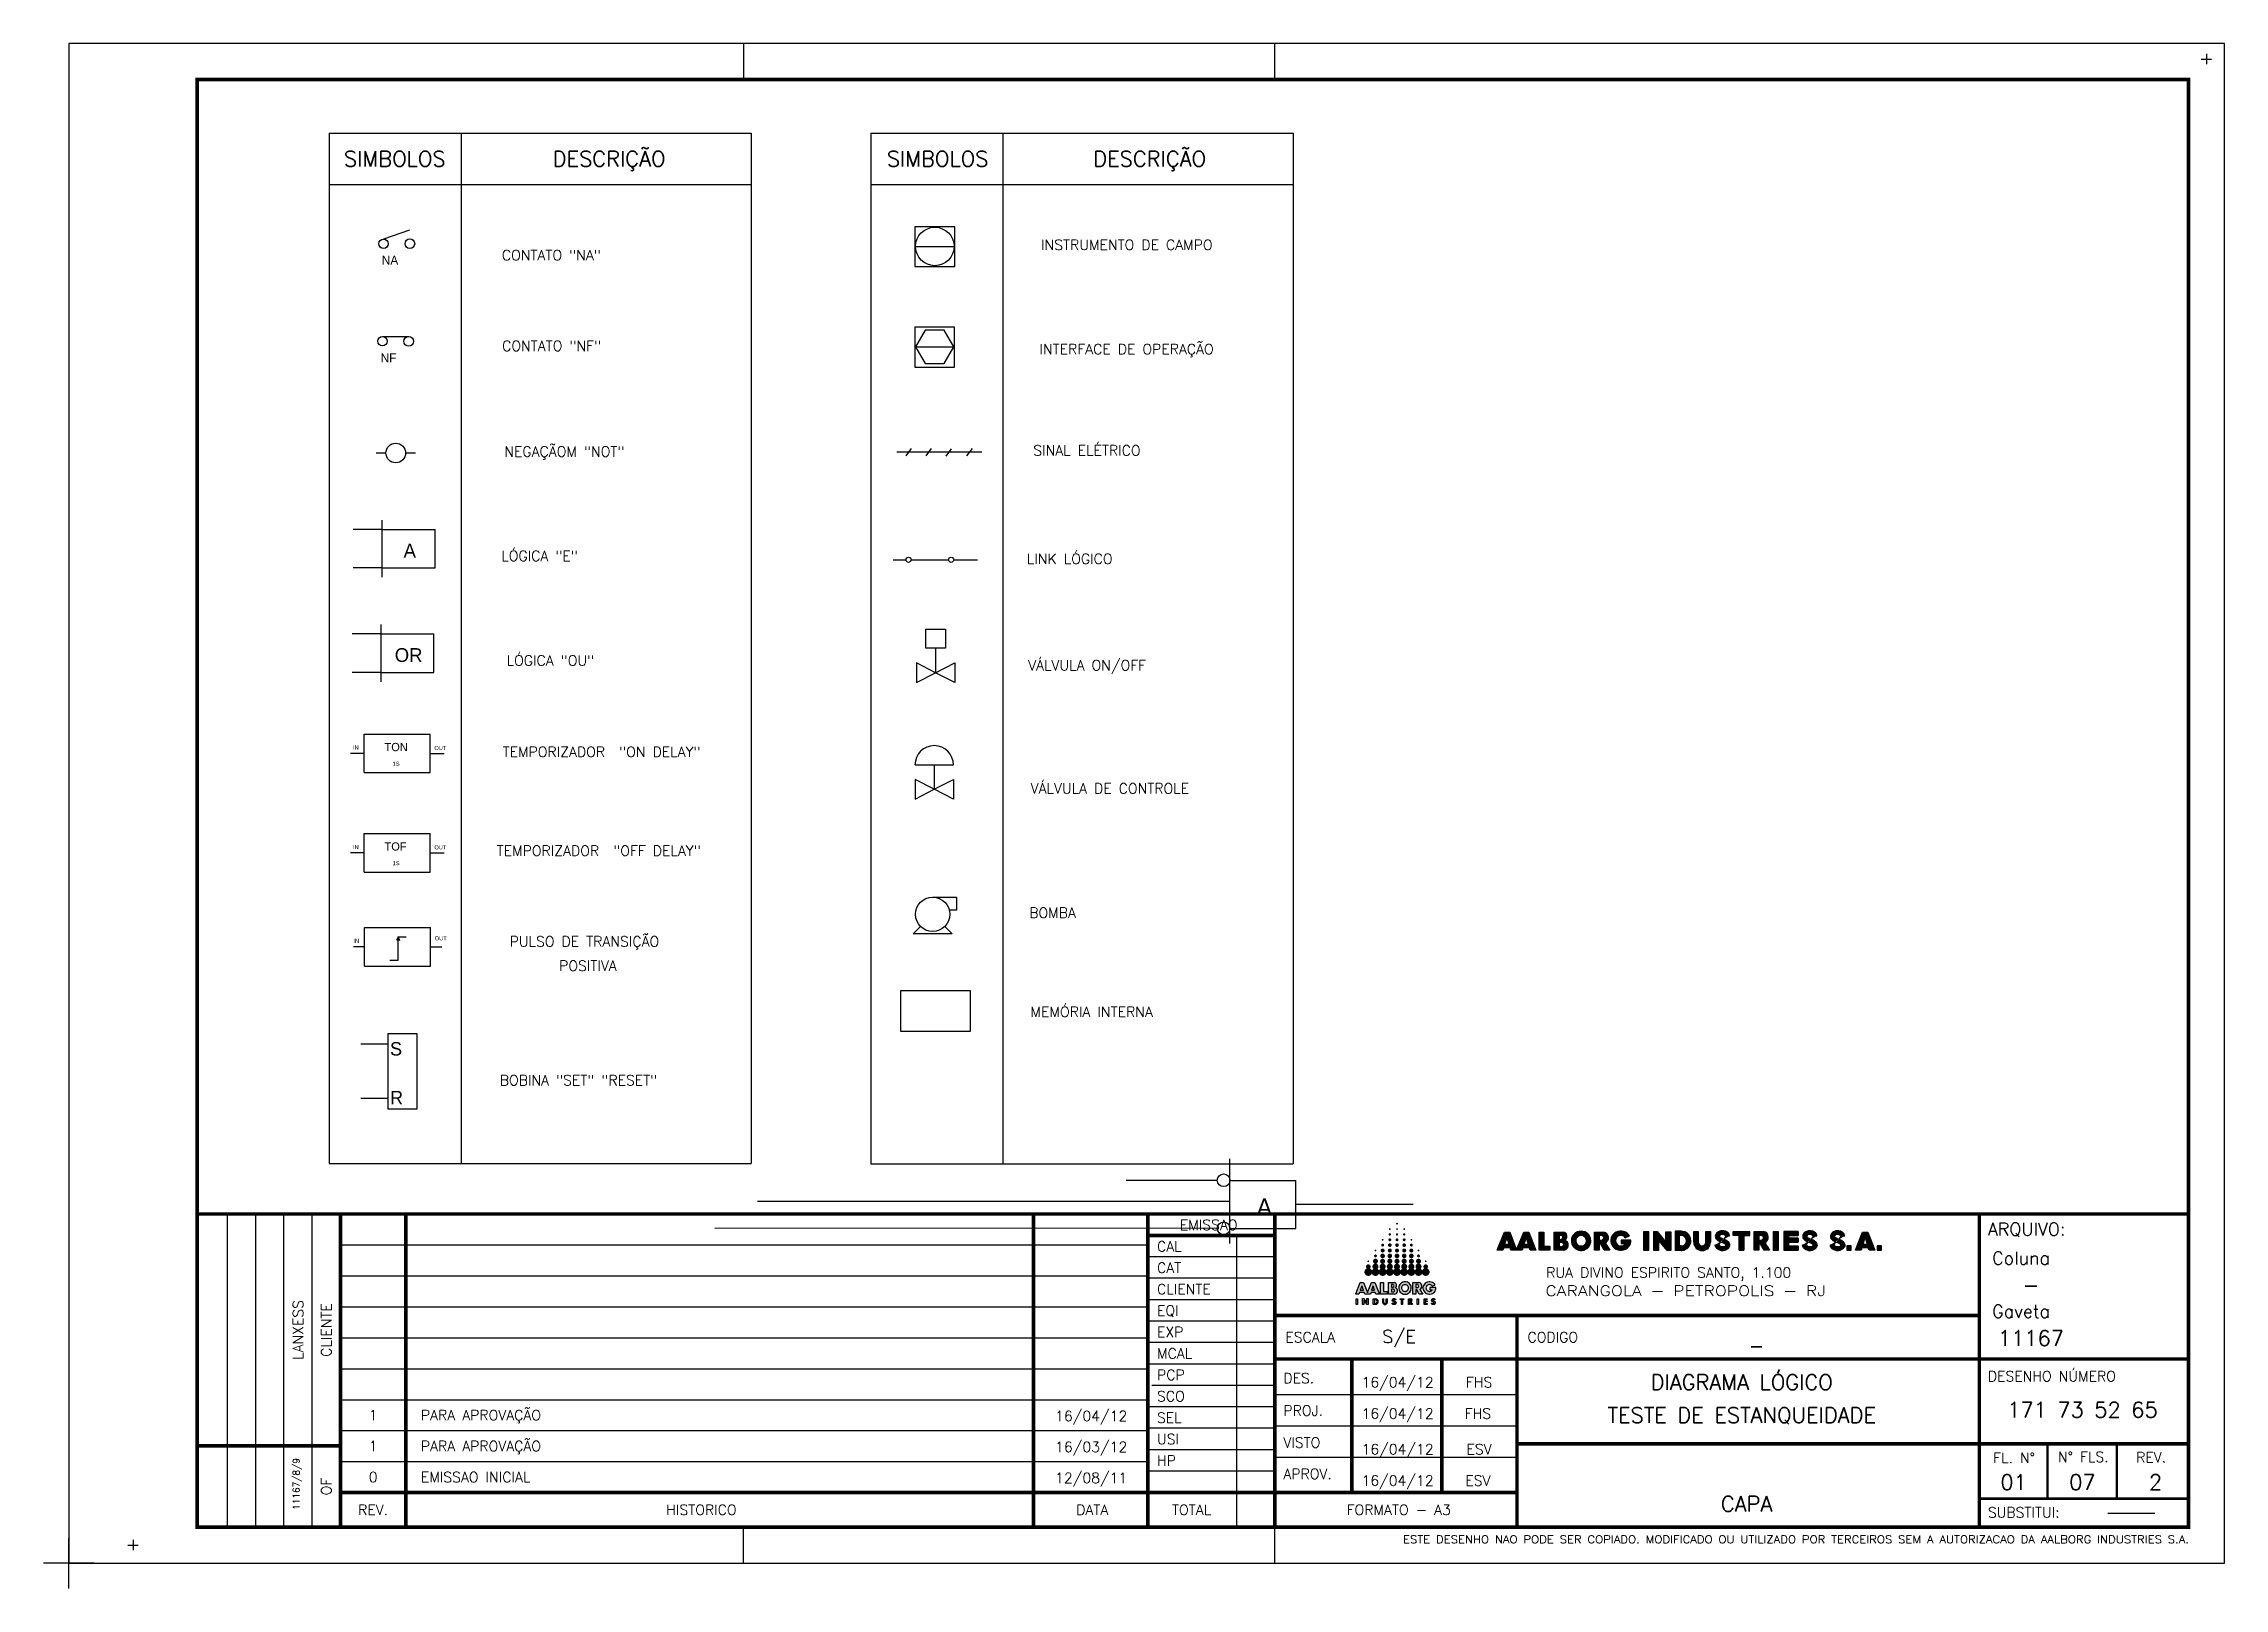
# Model space of a CAD drawing. Header units: feet. Extents: x -46890 to -45898, y -3252 to -1955.
# Drawn here: x -46889.6 to -46464.7, y -2255.7 to -1954.8 of the extents above; entities that cross this region are included whole.
import ezdxf
from ezdxf.enums import TextEntityAlignment as Align

# ---------------------------------------------------------------- set-up
doc = ezdxf.new("R2010")
doc.units = ezdxf.units.FT
doc.header["$MEASUREMENT"] = 0
doc.linetypes.add('HIDDEN2', pattern=[0.1875, 0.125, -0.0625])
for name, color, linetype in [('AUXILIAR', 7, 'Continuous'), ('CAMPO', 7, 'Continuous'), ('CONTORNO', 3, 'Continuous'), ('FORMATO', 8, 'Continuous'), ('TEXTO', 2, 'Continuous')]:
    doc.layers.add(name, color=color, linetype=linetype)
doc.styles.add('B', font='Romans')
doc.styles.add('ROMANS', font='romans.shx', dxfattribs={"height": 3})
doc.linetypes.add('FENCELINE1', pattern='A,0.25,-0.1,[133,ltypeshp.shx,S=0.1,R=0,X=-0.1,Y=0],-0.1,1', length=1.45)

msp = doc.modelspace()

# ---------------------------------------------------------------- texts
at = {"color": 7, "linetype": 'HIDDEN2', "width": 9.3323, "attachment_point": 5}
for s, insert, char_height in [('A', (-46818.26, -2053.59), 2.69), ('OR', (-46818.48, -2073.94), 2.688)]:
    msp.add_mtext(s, dxfattribs=dict(at, insert=insert, char_height=char_height))
at = {"color": 7, "linetype": 'FENCELINE1', "ltscale": 8, "char_height": 2.625, "width": 6.6983, "attachment_point": 1}
for s, insert in [(' S', (-46823.08, -2149.31)), (' R', (-46823.08, -2158.82))]:
    msp.add_mtext(s, dxfattribs=dict(at, insert=insert))
at = {"color": 7, "linetype": 'ByBlock', "insert": (-46651.74, -2181.46), "char_height": 3.36, "width": 11.6654, "attachment_point": 5}
msp.add_mtext('A', dxfattribs=at)
at = {"layer": 'CAMPO', "color": 7, "ltscale": 2}
for s, height, p in [('NA', 1.728, (-46823.72, -1997.87)), ('NF', 1.728, (-46823.94, -2016.88)), ('IN', 0.8, (-46829.32, -2092.34)), ('TON', 1.6, (-46823.17, -2092.64)), ('1S', 0.8, (-46821.6, -2095.5)), ('OUT', 0.8, (-46813.46, -2092.42)), ('IN', 0.8, (-46829.32, -2111.7)), ('TOF', 1.6, (-46823.17, -2112.01)), ('OUT', 0.8, (-46813.46, -2111.78)), ('1S', 0.8, (-46821.6, -2114.86)), ('OUT', 0.8, (-46813.39, -2129.49)), ('IN', 0.8, (-46829.25, -2130))]:
    msp.add_text(s, height=height, dxfattribs=at).set_placement(p)
at = {"layer": 'CONTORNO', "style": 'ROMANS'}
for s, height, p in [('LANXESS', 2, (-46840.02, -2205.4)), ('11167/8/9', 1.28, (-46840.28, -2235.4))]:
    msp.add_text(s, height=height, rotation=90, dxfattribs=at).set_placement(p, align=Align.MIDDLE)
at = {"layer": 'CONTORNO', "linetype": 'Continuous', "style": 'ROMANS'}
for s, height, p in [('-', 3, (-46502.37, -2198.16)), ('S/E', 2.5, (-46625.49, -2207.93)), ('_', 3, (-46555.84, -2208.4)), ('11167', 3, (-46502.37, -2208.49)), ('16/04/12', 2, (-46625.78, -2216.58)), ('FHS', 2, (-46609.9, -2216.58)), ('16/04/12', 2, (-46685.48, -2223.16)), ('16/04/12', 2, (-46625.78, -2222.68)), ('FHS', 2, (-46610.13, -2222.68)), ('171 73 52 65', 3, (-46492.34, -2222.44)), ('16/03/12', 2, (-46685.48, -2229.19)), ('16/04/12', 2, (-46625.78, -2229.63)), ('ESV', 2, (-46609.9, -2229.63)), ('12/08/11', 2, (-46685.48, -2235.22)), ('16/04/12', 2, (-46625.78, -2235.73)), ('ESV', 2, (-46610.13, -2235.73)), ('CAPA', 3, (-46557.77, -2240.78))]:
    msp.add_text(s, height=height, dxfattribs=at).set_placement(p, align=Align.CENTER)
at = {"layer": 'CONTORNO', "style": 'ROMANS'}
for s, p in [('DIAGRAMA LÓGICO', (-46558.72, -2217.07)), ('TESTE DE ESTANQUEIDADE', (-46558.72, -2223.48)), ('01', (-46505.75, -2236.56)), ('07', (-46492.35, -2236.56)), ('2', (-46478.1, -2236.56))]:
    msp.add_text(s, height=3, dxfattribs=at).set_placement(p, align=Align.CENTER)
at = {"layer": 'FORMATO', "style": 'ROMANS'}
for s, p in [('EMISSAO', (-46662.59, -2184.94)), ('1', (-46825.4, -2221.99)), ('1', (-46825.4, -2228.02)), ('0', (-46825.4, -2234.05)), ('REV.', (-46825.4, -2240.44)), ('TOTAL', (-46665.93, -2240.44)), ('FORMATO - A3', (-46625.55, -2240.44))]:
    msp.add_text(s, height=2, dxfattribs=at).set_placement(p, align=Align.MIDDLE)
for s, height, p in [('CAL', 2, (-46672.65, -2190.11)), ('CAT', 2, (-46672.65, -2194.28)), ('Coluna', 2.5, (-46509.93, -2192.65)), ('CLIENTE', 2, (-46672.65, -2198.45)), ('RUA DIVINO ESPIRITO SANTO, 1.100', 2, (-46596.82, -2195.21)), ('EQI', 2, (-46672.65, -2202.63)), ('Gaveta', 2.5, (-46509.93, -2203.02)), ('EXP', 2, (-46672.65, -2206.8)), ('MCAL', 2, (-46672.65, -2210.97)), ('PCP', 2, (-46672.65, -2215.15)), ('SCO', 2, (-46672.65, -2219.32)), ('SEL', 2, (-46672.65, -2223.49)), ('USI', 2, (-46672.65, -2227.66)), ('HP', 2, (-46672.65, -2231.84))]:
    msp.add_text(s, height=height, dxfattribs=at).set_placement(p)
for s, height, p in [('ARQUIVO:', 2.5, (-46510.76, -2187.76)), ('DESENHO NÚMERO', 2, (-46510.76, -2216.01)), ('SUBSTITUI:', 2, (-46510.76, -2242.53))]:
    msp.add_text(s, height=height, dxfattribs=at).set_placement(p, align=Align.BOTTOM_LEFT)
for s, height, width, p, p2 in [('CARANGOLA - PETROPOLIS - RJ', 2, 1.074709, (-46596.98, -2198.76), (-46542.32, -2198.76)), ('ESTE DESENHO NAO PODE SER COPIADO. MODIFICADO OU UTILIZADO POR TERCEIROS SEM A AUTORIZACAO DA AALBORG INDUSTRIES S.A.', 1.5, 0.961836, (-46624.72, -2246.94), (-46471.58, -2246.94))]:
    msp.add_text(s, height=height, dxfattribs=dict(at, width=width)).set_placement(p, p2, align=Align.FIT)
for s, p in [('CLIENTE', (-46834.52, -2205.4)), ('OF', (-46834.52, -2235.9))]:
    msp.add_text(s, height=2, rotation=90, dxfattribs=at).set_placement(p, align=Align.MIDDLE)
for s, p in [('ESCALA', (-46647.64, -2206.81)), ('CODIGO', (-46600.47, -2206.81)), ('DES.', (-46648.03, -2214.79)), ('PARA APROVAÇÃO', (-46816.09, -2221.99)), ('PROJ.', (-46648.03, -2221.11)), ('PARA APROVAÇÃO', (-46816.09, -2228.02)), ('VISTO', (-46648.03, -2227.34)), ('EMISSAO INICIAL', (-46816.09, -2234.05)), ('APROV.', (-46648.03, -2233.44))]:
    msp.add_text(s, height=2, dxfattribs=at).set_placement(p, align=Align.MIDDLE_LEFT)
for s, p in [('FL. N%%D', (-46505.66, -2231.31)), ('N%%D FLS.', (-46492.17, -2231.12)), ('REV.', (-46478.95, -2231.21))]:
    msp.add_text(s, height=2, dxfattribs=at).set_placement(p, align=Align.CENTER)
for s, p in [('HISTORICO', (-46761.43, -2240.44)), ('DATA', (-46685.27, -2240.44))]:
    msp.add_text(s, height=2, dxfattribs=at).set_placement(p, align=Align.MIDDLE_CENTER)
at = {"layer": 'TEXTO', "color": 7}
for s, height, style, p in [('SIMBOLOS', 3, 'ROMANS', (-46821.18, -1978.74)), ('DESCRIÇÃO', 3, 'ROMANS', (-46779.41, -1978.74)), ('SIMBOLOS', 3, 'ROMANS', (-46715.41, -1978.74)), ('DESCRIÇÃO', 3, 'ROMANS', (-46674.08, -1978.74)), ('CONTATO "NA"', 2, 'ROMANS', (-46790.67, -1997.02)), ('INSTRUMENTO DE CAMPO', 2, 'ROMANS', (-46678.54, -1995.01)), ('CONTATO "NF"', 2, 'ROMANS', (-46790.62, -2014.7)), ('INTERFACE DE OPERAÇÃO', 2, 'ROMANS', (-46678.59, -2015.33)), ('NEGAÇÃOM "NOT"', 2, 'ROMANS', (-46788.13, -2035.28)), ('SINAL ELÉTRICO', 2, 'ROMANS', (-46686.31, -2035.05)), ('LÓGICA "E"', 2, 'ROMANS', (-46792.97, -2055.62)), ('LINK LÓGICO', 2, 'ROMANS', (-46689.67, -2056.18)), ('LÓGICA "OU"', 2, 'ROMANS', (-46790.86, -2075.98)), ('VÁLVULA ON/OFF', 2, 'ROMANS', (-46686.27, -2076.91)), ('TEMPORIZADOR  "ON DELAY"', 2, 'ROMANS', (-46780.89, -2093.78)), ('VÁLVULA DE CONTROLE', 2, 'ROMANS', (-46681.84, -2100.9)), ('TEMPORIZADOR  "OFF DELAY"', 2, 'ROMANS', (-46781.44, -2113.03)), ('BOMBA', 2, 'ROMANS', (-46693.01, -2125.12)), ('PULSO DE TRANSIÇÃO', 2, 'B', (-46784.23, -2130.71)), (' POSITIVA', 2, 'B', (-46784.23, -2135.44)), ('MEMÓRIA INTERNA', 2, 'ROMANS', (-46685.39, -2144.42)), ('BOBINA "SET" "RESET"', 2, 'B', (-46785.38, -2157.75))]:
    msp.add_text(s, height=height, dxfattribs=dict(at, style=style)).set_placement(p, align=Align.CENTER)

# ---------------------------------------------------------------- hatches: boundary and pattern name
at = {"layer": 'FORMATO'}
h = msp.add_hatch(color=256, dxfattribs=at)
h.paths.add_polyline_path([(-46604.52, -2187.46), (-46604.94, -2188.69), (-46604.02, -2188.69), (-46604.47, -2187.34)], flags=16)
h.paths.add_polyline_path([(-46606.36, -2189.84), (-46606.16, -2189.34), (-46604.97, -2186.34), (-46603.94, -2186.34), (-46602.6, -2189.84), (-46603.71, -2189.84), (-46603.86, -2189.38), (-46605.11, -2189.39), (-46605.27, -2189.84)])
h = msp.add_hatch(color=256, dxfattribs=at)
h.paths.add_polyline_path([(-46600.76, -2187.46), (-46601.19, -2188.7), (-46600.26, -2188.7), (-46600.72, -2187.34)], flags=16)
h.paths.add_polyline_path([(-46602.6, -2189.84), (-46602.4, -2189.34), (-46601.21, -2186.34), (-46600.18, -2186.34), (-46598.84, -2189.84), (-46599.95, -2189.84), (-46600.1, -2189.39), (-46601.35, -2189.39), (-46601.51, -2189.84)])
for points in [[(-46598.19, -2186.34), (-46597.31, -2186.34), (-46597.31, -2189.06), (-46596.11, -2189.06), (-46596.11, -2189.8), (-46596.11, -2189.84), (-46598.19, -2189.84)], [(-46581.42, -2187.42), (-46580.58, -2187.07), (-46580.8, -2186.78), (-46581.07, -2186.53), (-46581.39, -2186.33), (-46581.75, -2186.2), (-46582.12, -2186.13), (-46582.5, -2186.14), (-46582.87, -2186.22), (-46583.22, -2186.36), (-46583.53, -2186.57), (-46583.8, -2186.83), (-46584.01, -2187.13), (-46584.15, -2187.47), (-46584.22, -2187.82), (-46584.22, -2188.19), (-46584.15, -2188.54), (-46584, -2188.88), (-46583.79, -2189.18), (-46583.53, -2189.44), (-46583.21, -2189.65), (-46582.87, -2189.79), (-46582.49, -2189.87), (-46582.12, -2189.87), (-46581.74, -2189.81), (-46581.39, -2189.67), (-46581.07, -2189.48), (-46580.79, -2189.23), (-46580.58, -2188.93), (-46580.42, -2188.6), (-46580.34, -2188.24), (-46580.33, -2187.88), (-46582.19, -2187.88), (-46582.19, -2188.54), (-46581.39, -2188.54), (-46581.51, -2188.7), (-46581.66, -2188.83), (-46581.83, -2188.92), (-46582.01, -2188.99), (-46582.21, -2189.02), (-46582.4, -2189.02), (-46582.6, -2188.98), (-46582.78, -2188.9), (-46582.94, -2188.79), (-46583.08, -2188.65), (-46583.19, -2188.49), (-46583.27, -2188.32), (-46583.31, -2188.13), (-46583.32, -2187.93), (-46583.28, -2187.74), (-46583.22, -2187.56), (-46583.11, -2187.4), (-46582.98, -2187.25), (-46582.83, -2187.14), (-46582.65, -2187.05), (-46582.46, -2187), (-46582.26, -2186.98), (-46582.07, -2187), (-46581.88, -2187.06), (-46581.7, -2187.15), (-46581.55, -2187.27)], [(-46576.89, -2189.93), (-46577.78, -2189.93), (-46577.78, -2186.21), (-46576.89, -2186.21)], [(-46575.85, -2186.21), (-46575.21, -2186.21), (-46573.49, -2188.29), (-46573.49, -2188.01), (-46573.49, -2186.27), (-46572.54, -2186.27), (-46572.55, -2189.93), (-46573.25, -2189.93), (-46574.85, -2187.94), (-46574.97, -2187.77), (-46574.97, -2189.93), (-46575.85, -2189.93)], [(-46552.51, -2186.21), (-46551.63, -2186.21), (-46551.63, -2189.93), (-46552.51, -2189.93)], [(-46549.63, -2189.08), (-46549.63, -2188.3), (-46547.74, -2188.3), (-46547.74, -2187.52), (-46549.63, -2187.52), (-46549.63, -2186.97), (-46547.74, -2186.97), (-46547.74, -2186.19), (-46550.52, -2186.19), (-46550.52, -2189.86), (-46547.74, -2189.86), (-46547.74, -2189.08)], [(-46537.39, -2188.99), (-46538.27, -2188.99), (-46538.27, -2189.87), (-46537.39, -2189.87)], [(-46531.46, -2188.99), (-46532.34, -2188.99), (-46532.34, -2189.87), (-46531.46, -2189.87)]]:
    msp.add_hatch(color=256, dxfattribs=at).paths.add_polyline_path(points)
h = msp.add_hatch(color=256, dxfattribs=at)
edge = h.paths.add_edge_path(flags=16)
edge.add_arc((-46593.92, -2187.36), 0.366, 281.233, 441.4001)
edge.add_line((-46593.86, -2187), (-46594.33, -2186.98))
edge.add_line((-46594.33, -2186.98), (-46594.33, -2187.75))
edge.add_line((-46594.33, -2187.75), (-46593.85, -2187.72))
edge = h.paths.add_edge_path(flags=16)
edge.add_line((-46593.82, -2188.39), (-46594.33, -2188.39))
edge.add_line((-46594.33, -2188.39), (-46594.33, -2189.17))
edge.add_line((-46594.33, -2189.17), (-46593.79, -2189.17))
edge.add_arc((-46593.8, -2188.78), 0.393, 271.513, 453.4316)
edge = h.paths.add_edge_path()
edge.add_arc((-46593.6, -2187.17), 0.835, 296.4486, 443.7465)
edge.add_line((-46593.51, -2186.34), (-46595.24, -2186.34))
edge.add_line((-46595.24, -2186.34), (-46595.24, -2189.84))
edge.add_line((-46595.24, -2189.84), (-46593.52, -2189.84))
edge.add_arc((-46593.48, -2188.86), 0.978, 267.1696, 435.394)
h = msp.add_hatch(color=256, dxfattribs=at)
h.paths.add_polyline_path([(-46590.03, -2186.15), (-46590.39, -2186.19), (-46590.73, -2186.29), (-46591.05, -2186.45), (-46591.34, -2186.67), (-46591.57, -2186.94), (-46591.75, -2187.25), (-46591.87, -2187.59), (-46591.92, -2187.94), (-46591.9, -2188.29), (-46591.82, -2188.64), (-46591.67, -2188.96), (-46591.46, -2189.25), (-46591.2, -2189.5), (-46590.9, -2189.69), (-46590.56, -2189.83), (-46590.21, -2189.89), (-46589.85, -2189.89), (-46589.49, -2189.83), (-46589.16, -2189.69), (-46588.85, -2189.5), (-46588.59, -2189.25), (-46588.38, -2188.96), (-46588.23, -2188.64), (-46588.15, -2188.29), (-46588.13, -2187.94), (-46588.18, -2187.59), (-46588.3, -2187.25), (-46588.48, -2186.94), (-46588.72, -2186.67), (-46589, -2186.45), (-46589.32, -2186.29), (-46589.67, -2186.19)])
h.paths.add_polyline_path([(-46590.03, -2187.01), (-46590.22, -2187.02), (-46590.41, -2187.08), (-46590.59, -2187.17), (-46590.75, -2187.29), (-46590.88, -2187.44), (-46590.97, -2187.6), (-46591.04, -2187.79), (-46591.07, -2187.98), (-46591.06, -2188.17), (-46591.01, -2188.36), (-46590.93, -2188.54), (-46590.81, -2188.7), (-46590.67, -2188.83), (-46590.5, -2188.93), (-46590.32, -2189.01), (-46590.13, -2189.04), (-46589.93, -2189.04), (-46589.73, -2189.01), (-46589.55, -2188.93), (-46589.38, -2188.83), (-46589.24, -2188.7), (-46589.12, -2188.54), (-46589.04, -2188.36), (-46589, -2188.17), (-46588.99, -2187.98), (-46589.01, -2187.79), (-46589.08, -2187.6), (-46589.18, -2187.44), (-46589.31, -2187.29), (-46589.46, -2187.17), (-46589.64, -2187.08), (-46589.83, -2187.02)], flags=16)
h = msp.add_hatch(color=256, dxfattribs=at)
edge = h.paths.add_edge_path()
edge.add_line((-46587.42, -2186.34), (-46585.58, -2186.34))
edge.add_arc((-46585.78, -2187.41), 1.09, -67.444, 79.3378, ccw=False)
edge.add_line((-46585.36, -2188.42), (-46584.43, -2189.84))
edge.add_line((-46584.43, -2189.84), (-46585.5, -2189.84))
edge.add_line((-46585.5, -2189.84), (-46586.23, -2188.54))
edge.add_arc((-46586.44, -2188.73), 0.284, 40.3651, 56.3099)
edge.add_arc((-46586.44, -2188.73), 0.284, 56.3099, 72.2548)
edge.add_arc((-46586.44, -2188.73), 0.284, 72.2548, 90)
edge.add_arc((-46586.44, -2188.73), 0.284, 90, 107.7452)
edge.add_line((-46586.53, -2188.46), (-46586.53, -2189.84))
edge.add_line((-46586.53, -2189.84), (-46587.42, -2189.85))
edge.add_line((-46587.42, -2189.85), (-46587.42, -2186.34))
edge = h.paths.add_edge_path(flags=16)
edge.add_arc((-46586.08, -2187.45), 0.46, 292.8871, 441.5249)
edge.add_line((-46586.01, -2187), (-46586.53, -2186.99))
edge.add_line((-46586.53, -2186.99), (-46586.53, -2187.03))
edge.add_line((-46586.53, -2187.03), (-46586.53, -2187.88))
edge.add_line((-46586.53, -2187.88), (-46585.9, -2187.88))
h = msp.add_hatch(color=256, dxfattribs=at)
h.paths.add_polyline_path([(-46570.83, -2189.04), (-46570.83, -2187.01), (-46570.54, -2187.01), (-46570.34, -2187.02), (-46570.15, -2187.08), (-46569.97, -2187.17), (-46569.82, -2187.29), (-46569.69, -2187.44), (-46569.59, -2187.6), (-46569.53, -2187.79), (-46569.5, -2187.98), (-46569.51, -2188.17), (-46569.55, -2188.36), (-46569.64, -2188.54), (-46569.75, -2188.7), (-46569.89, -2188.83), (-46570.06, -2188.93), (-46570.24, -2189.01), (-46570.44, -2189.04), (-46570.54, -2189.04)], flags=16)
h.paths.add_polyline_path([(-46570.54, -2189.89), (-46571.7, -2189.89), (-46571.7, -2186.15), (-46570.54, -2186.15), (-46570.18, -2186.19), (-46569.83, -2186.29), (-46569.51, -2186.45), (-46569.23, -2186.67), (-46568.99, -2186.94), (-46568.81, -2187.25), (-46568.69, -2187.59), (-46568.64, -2187.94), (-46568.66, -2188.29), (-46568.75, -2188.64), (-46568.9, -2188.96), (-46569.1, -2189.25), (-46569.37, -2189.5), (-46569.67, -2189.69), (-46570, -2189.83), (-46570.36, -2189.89)])
h = msp.add_hatch(color=256, dxfattribs=at)
edge = h.paths.add_edge_path()
edge.add_line((-46568.08, -2188.29), (-46568.08, -2186.21))
edge.add_line((-46568.08, -2186.21), (-46567.19, -2186.21))
edge.add_line((-46567.19, -2186.21), (-46567.19, -2188.29))
edge.add_arc((-46566.45, -2188.29), 0.74, 180, 360)
edge.add_line((-46565.71, -2188.29), (-46565.71, -2186.21))
edge.add_line((-46565.71, -2186.21), (-46564.82, -2186.21))
edge.add_line((-46564.82, -2186.21), (-46564.82, -2188.29))
edge.add_arc((-46566.45, -2188.29), 1.63, -180, 0, ccw=False)
h = msp.add_hatch(color=256, dxfattribs=at)
edge = h.paths.add_edge_path()
edge.add_spline(control_points=[(-46561.09, -2187.07), (-46561.11, -2186.97), (-46561.18, -2186.62), (-46561.6, -2186.28), (-46562.05, -2186.12), (-46562.42, -2186.07), (-46562.78, -2186.09), (-46563.15, -2186.2), (-46563.49, -2186.38), (-46563.73, -2186.67), (-46563.88, -2186.98), (-46563.87, -2187.29), (-46563.77, -2187.58), (-46563.54, -2187.83), (-46563.2, -2188.1), (-46562.72, -2188.28), (-46562.27, -2188.41), (-46561.97, -2188.62), (-46561.84, -2188.84), (-46561.94, -2189.11), (-46562.23, -2189.21), (-46562.55, -2189.23), (-46562.84, -2189.19), (-46563.03, -2189.01), (-46563.04, -2188.87), (-46563.04, -2188.82)], knot_values=[0, 0, 0, 0, 0.288038, 1.057893, 1.449714, 1.742343, 2.178065, 2.494902, 2.901901, 3.303426, 3.604342, 3.9204, 4.199472, 4.508135, 4.940329, 5.471547, 6.034523, 6.334973, 6.552991, 6.76123, 7.085352, 7.402756, 7.725846, 7.968053, 8.125171, 8.125171, 8.125171, 8.125171], degree=3, periodic=0)
edge.add_line((-46563.04, -2188.82), (-46563.89, -2188.82))
edge.add_spline(control_points=[(-46563.89, -2188.82), (-46563.88, -2188.92), (-46563.87, -2189.12), (-46563.73, -2189.41), (-46563.48, -2189.63), (-46563.19, -2189.84), (-46562.76, -2189.96), (-46562.19, -2190), (-46561.65, -2189.78), (-46561.27, -2189.49), (-46561.06, -2189.12), (-46561.08, -2188.77), (-46561.18, -2188.44), (-46561.37, -2188.17), (-46561.67, -2187.95), (-46562.02, -2187.76), (-46562.43, -2187.64), (-46562.74, -2187.47), (-46563.03, -2187.34), (-46563.07, -2187.09), (-46562.94, -2186.92), (-46562.75, -2186.79), (-46562.49, -2186.8), (-46562.24, -2186.78), (-46562.04, -2186.9), (-46561.95, -2187.02), (-46561.9, -2187.07)], knot_values=[0, 0, 0, 0, 0.28066, 0.616457, 0.914558, 1.287482, 1.667849, 2.301699, 2.877035, 3.372994, 3.714688, 4.096592, 4.400647, 4.740592, 5.059538, 5.507564, 5.928652, 6.323541, 6.597717, 6.823138, 6.965618, 7.203158, 7.481179, 7.718776, 7.942789, 8.157244, 8.157244, 8.157244, 8.157244], degree=3, periodic=0)
edge.add_line((-46561.9, -2187.07), (-46561.09, -2187.07))
edge = h.paths.add_edge_path(flags=17)
edge.add_line((-46561.92, -2187.07), (-46561.09, -2187.07))
edge.add_line((-46563.89, -2188.82), (-46563.06, -2188.82))
h = msp.add_hatch(color=256, dxfattribs=at)
h.paths.add_polyline_path([(-46558.33, -2189.87), (-46559.22, -2189.87), (-46559.22, -2186.97), (-46560.42, -2186.97), (-46560.42, -2186.23), (-46560.42, -2186.19), (-46557.14, -2186.19), (-46557.13, -2186.23), (-46557.13, -2186.97), (-46558.33, -2186.97)])
h.paths.add_polyline_path([(-46558.33, -2186.97), (-46558.33, -2189.87)], flags=17)
h = msp.add_hatch(color=256, dxfattribs=at)
h.paths.add_polyline_path([(-46558.33, -2189.87), (-46559.22, -2189.87), (-46559.22, -2186.97), (-46560.42, -2186.97), (-46560.42, -2186.23), (-46560.42, -2186.19), (-46557.14, -2186.19), (-46557.13, -2186.23), (-46557.13, -2186.97), (-46558.33, -2186.97)])
h.paths.add_polyline_path([(-46558.33, -2186.97), (-46558.33, -2189.87)], flags=17)
h = msp.add_hatch(color=256, dxfattribs=at)
edge = h.paths.add_edge_path()
edge.add_line((-46555.41, -2188.6), (-46555.08, -2188.6))
edge.add_line((-46555.08, -2188.6), (-46554.37, -2189.84))
edge.add_line((-46554.37, -2189.84), (-46553.3, -2189.84))
edge.add_line((-46553.3, -2189.84), (-46554.24, -2188.42))
edge.add_arc((-46554.76, -2187.34), 1.19, 295.8502, 435.2612)
edge.add_line((-46554.46, -2186.19), (-46556.29, -2186.19))
edge.add_line((-46556.29, -2186.19), (-46556.29, -2189.85))
edge.add_line((-46556.29, -2189.85), (-46555.41, -2189.85))
edge.add_line((-46555.41, -2189.85), (-46555.41, -2188.6))
edge = h.paths.add_edge_path(flags=16)
edge.add_line((-46554.89, -2187), (-46555.41, -2186.99))
edge.add_line((-46555.41, -2186.99), (-46555.41, -2187.03))
edge.add_line((-46555.41, -2187.03), (-46555.41, -2187.88))
edge.add_line((-46555.41, -2187.88), (-46554.78, -2187.88))
edge.add_arc((-46554.96, -2187.45), 0.46, 292.8871, 441.5249)
h = msp.add_hatch(color=256, dxfattribs=at)
edge = h.paths.add_edge_path()
edge.add_spline(control_points=[(-46544.07, -2187.07), (-46544.09, -2186.97), (-46544.16, -2186.62), (-46544.57, -2186.28), (-46545.03, -2186.12), (-46545.4, -2186.07), (-46545.75, -2186.09), (-46546.12, -2186.2), (-46546.46, -2186.38), (-46546.71, -2186.67), (-46546.86, -2186.98), (-46546.85, -2187.29), (-46546.75, -2187.58), (-46546.52, -2187.83), (-46546.18, -2188.1), (-46545.7, -2188.28), (-46545.25, -2188.41), (-46544.95, -2188.62), (-46544.82, -2188.84), (-46544.92, -2189.11), (-46545.21, -2189.21), (-46545.53, -2189.23), (-46545.82, -2189.19), (-46546.01, -2189.01), (-46546.02, -2188.87), (-46546.01, -2188.82)], knot_values=[0, 0, 0, 0, 0.288038, 1.057893, 1.449714, 1.742343, 2.178065, 2.494902, 2.901901, 3.303426, 3.604342, 3.9204, 4.199472, 4.508135, 4.940329, 5.471547, 6.034523, 6.334973, 6.552991, 6.76123, 7.085352, 7.402756, 7.725846, 7.968053, 8.125171, 8.125171, 8.125171, 8.125171], degree=3, periodic=0)
edge.add_line((-46546.01, -2188.82), (-46546.87, -2188.82))
edge.add_spline(control_points=[(-46546.87, -2188.82), (-46546.86, -2188.92), (-46546.84, -2189.12), (-46546.71, -2189.41), (-46546.46, -2189.63), (-46546.17, -2189.84), (-46545.74, -2189.96), (-46545.17, -2190), (-46544.63, -2189.78), (-46544.25, -2189.49), (-46544.04, -2189.12), (-46544.06, -2188.77), (-46544.16, -2188.44), (-46544.35, -2188.17), (-46544.65, -2187.95), (-46545, -2187.76), (-46545.41, -2187.64), (-46545.72, -2187.47), (-46546.01, -2187.34), (-46546.05, -2187.09), (-46545.92, -2186.92), (-46545.73, -2186.79), (-46545.47, -2186.8), (-46545.22, -2186.78), (-46545.02, -2186.9), (-46544.93, -2187.02), (-46544.88, -2187.07)], knot_values=[0, 0, 0, 0, 0.28066, 0.616457, 0.914558, 1.287482, 1.667849, 2.301699, 2.877035, 3.372994, 3.714688, 4.096592, 4.400647, 4.740592, 5.059538, 5.507564, 5.928652, 6.323541, 6.597717, 6.823138, 6.965618, 7.203158, 7.481179, 7.718776, 7.942789, 8.157244, 8.157244, 8.157244, 8.157244], degree=3, periodic=0)
edge.add_line((-46544.88, -2187.07), (-46544.07, -2187.07))
edge = h.paths.add_edge_path(flags=17)
edge.add_line((-46544.9, -2187.07), (-46544.07, -2187.07))
edge.add_line((-46546.87, -2188.82), (-46546.04, -2188.82))
h = msp.add_hatch(color=256, dxfattribs=at)
edge = h.paths.add_edge_path()
edge.add_spline(control_points=[(-46538.66, -2187.07), (-46538.68, -2186.97), (-46538.75, -2186.62), (-46539.17, -2186.28), (-46539.62, -2186.12), (-46540, -2186.07), (-46540.35, -2186.09), (-46540.72, -2186.2), (-46541.06, -2186.38), (-46541.3, -2186.67), (-46541.45, -2186.98), (-46541.44, -2187.29), (-46541.35, -2187.58), (-46541.11, -2187.83), (-46540.78, -2188.1), (-46540.3, -2188.28), (-46539.85, -2188.41), (-46539.55, -2188.62), (-46539.42, -2188.84), (-46539.51, -2189.11), (-46539.8, -2189.21), (-46540.12, -2189.23), (-46540.41, -2189.19), (-46540.6, -2189.01), (-46540.61, -2188.87), (-46540.61, -2188.82)], knot_values=[0, 0, 0, 0, 0.288038, 1.057893, 1.449714, 1.742343, 2.178065, 2.494902, 2.901901, 3.303426, 3.604342, 3.9204, 4.199472, 4.508135, 4.940329, 5.471547, 6.034523, 6.334973, 6.552991, 6.76123, 7.085352, 7.402756, 7.725846, 7.968053, 8.125171, 8.125171, 8.125171, 8.125171], degree=3, periodic=0)
edge.add_line((-46540.61, -2188.82), (-46541.46, -2188.82))
edge.add_spline(control_points=[(-46541.46, -2188.82), (-46541.46, -2188.92), (-46541.44, -2189.12), (-46541.3, -2189.41), (-46541.06, -2189.63), (-46540.76, -2189.84), (-46540.34, -2189.96), (-46539.77, -2190), (-46539.22, -2189.78), (-46538.84, -2189.49), (-46538.63, -2189.12), (-46538.65, -2188.77), (-46538.75, -2188.44), (-46538.94, -2188.17), (-46539.24, -2187.95), (-46539.59, -2187.76), (-46540, -2187.64), (-46540.31, -2187.47), (-46540.61, -2187.34), (-46540.64, -2187.09), (-46540.51, -2186.92), (-46540.33, -2186.79), (-46540.07, -2186.8), (-46539.82, -2186.78), (-46539.61, -2186.9), (-46539.52, -2187.02), (-46539.48, -2187.07)], knot_values=[0, 0, 0, 0, 0.28066, 0.616457, 0.914558, 1.287482, 1.667849, 2.301699, 2.877035, 3.372994, 3.714688, 4.096592, 4.400647, 4.740592, 5.059538, 5.507564, 5.928652, 6.323541, 6.597717, 6.823138, 6.965618, 7.203158, 7.481179, 7.718776, 7.942789, 8.157244, 8.157244, 8.157244, 8.157244], degree=3, periodic=0)
edge.add_line((-46539.48, -2187.07), (-46538.66, -2187.07))
edge = h.paths.add_edge_path(flags=17)
edge.add_line((-46539.49, -2187.07), (-46538.66, -2187.07))
edge.add_line((-46541.46, -2188.82), (-46540.64, -2188.82))
h = msp.add_hatch(color=256, dxfattribs=at)
h.paths.add_polyline_path([(-46534.72, -2187.46), (-46535.14, -2188.69), (-46534.22, -2188.69), (-46534.67, -2187.34)], flags=16)
h.paths.add_polyline_path([(-46536.36, -2189.34), (-46535.17, -2186.34), (-46534.13, -2186.34), (-46532.8, -2189.84), (-46533.9, -2189.84), (-46534.06, -2189.38), (-46535.31, -2189.39), (-46535.46, -2189.84), (-46536.55, -2189.84)])
h = msp.add_hatch(color=256, dxfattribs=at)
h.paths.add_polyline_path([(-46632.42, -2196.15), (-46633.07, -2196.15), (-46633.93, -2198.36), (-46633.96, -2198.41), (-46633.32, -2198.41), (-46633.19, -2198.12), (-46632.31, -2198.12), (-46632.19, -2198.41), (-46631.06, -2198.41), (-46630.96, -2198.12), (-46630.15, -2198.12), (-46630.05, -2198.41), (-46629.33, -2198.42), (-46630.2, -2196.15), (-46630.87, -2196.15), (-46631.64, -2198.09)])
h.paths.add_polyline_path([(-46632.43, -2197.67), (-46633.08, -2197.67), (-46632.76, -2196.86), (-46632.74, -2196.83)], flags=16)
h.paths.add_polyline_path([(-46630.85, -2197.67), (-46630.58, -2196.88), (-46630.55, -2196.79), (-46630.26, -2197.67)], flags=16)
h.paths.add_polyline_path([(-46629.12, -2198.41), (-46627.82, -2198.41), (-46627.82, -2198.39), (-46627.82, -2197.91), (-46628.55, -2197.91), (-46628.55, -2196.15), (-46629.12, -2196.15)])
h.paths.add_polyline_path([(-46627.56, -2198.41), (-46626.45, -2198.41, 0.902179), (-46626.26, -2197.17, 0.748763), (-46626.44, -2196.15), (-46627.56, -2196.15)])
h.paths.add_polyline_path([(-46626.97, -2197.48), (-46626.64, -2197.47, -1.044108), (-46626.63, -2197.98), (-46626.97, -2197.98)], flags=16)
h.paths.add_polyline_path([(-46626.97, -2197.06), (-46626.97, -2196.56), (-46626.67, -2196.57, -0.840343), (-46626.65, -2197.04)], flags=16)
h.paths.add_polyline_path([(-46625.5, -2197.64), (-46625.4, -2197.85), (-46625.26, -2198.03), (-46625.1, -2198.19), (-46624.9, -2198.32), (-46624.68, -2198.4), (-46624.45, -2198.45), (-46624.22, -2198.45), (-46623.99, -2198.4), (-46623.77, -2198.32), (-46623.58, -2198.19), (-46623.41, -2198.03), (-46623.27, -2197.85), (-46623.18, -2197.64), (-46623.12, -2197.41), (-46623.11, -2197.18), (-46623.14, -2196.95), (-46623.22, -2196.74), (-46623.34, -2196.54), (-46623.49, -2196.36), (-46623.67, -2196.22), (-46623.88, -2196.11), (-46624.1, -2196.05), (-46624.34, -2196.03), (-46624.57, -2196.05), (-46624.79, -2196.11), (-46625, -2196.22), (-46625.18, -2196.36), (-46625.34, -2196.54), (-46625.45, -2196.74), (-46625.53, -2196.95), (-46625.56, -2197.18), (-46625.55, -2197.41)])
h.paths.add_polyline_path([(-46625, -2197.33), (-46625.01, -2197.21), (-46624.99, -2197.08), (-46624.95, -2196.96), (-46624.89, -2196.86), (-46624.8, -2196.76), (-46624.7, -2196.68), (-46624.59, -2196.63), (-46624.46, -2196.59), (-46624.34, -2196.58), (-46624.21, -2196.59), (-46624.09, -2196.63), (-46623.97, -2196.68), (-46623.87, -2196.76), (-46623.79, -2196.86), (-46623.72, -2196.96), (-46623.68, -2197.08), (-46623.66, -2197.21), (-46623.67, -2197.33), (-46623.7, -2197.46), (-46623.75, -2197.57), (-46623.83, -2197.67), (-46623.92, -2197.76), (-46624.03, -2197.83), (-46624.15, -2197.87), (-46624.27, -2197.9), (-46624.4, -2197.9), (-46624.53, -2197.87), (-46624.65, -2197.83), (-46624.75, -2197.76), (-46624.85, -2197.67), (-46624.92, -2197.57), (-46624.97, -2197.46)], flags=16)
h.paths.add_polyline_path([(-46622.8, -2198.41), (-46622.23, -2198.41), (-46622.23, -2197.52, -0.077583), (-46622.17, -2197.51, -0.077583), (-46622.12, -2197.52, -0.069685), (-46622.07, -2197.54, -0.069685), (-46622.03, -2197.57), (-46621.56, -2198.41), (-46620.87, -2198.41), (-46621.47, -2197.49, 0.745254), (-46621.61, -2196.15), (-46622.8, -2196.15)])
h.paths.add_polyline_path([(-46622.23, -2197.14), (-46622.23, -2196.6), (-46622.23, -2196.57), (-46621.89, -2196.57, -0.757926), (-46621.82, -2197.14)], flags=16)
h.paths.add_polyline_path([(-46620.24, -2197.3), (-46620.25, -2197.18), (-46620.23, -2197.06), (-46620.18, -2196.94), (-46620.12, -2196.83), (-46620.03, -2196.74), (-46619.93, -2196.66), (-46619.82, -2196.61), (-46619.69, -2196.57), (-46619.57, -2196.56), (-46619.44, -2196.58), (-46619.32, -2196.61), (-46619.2, -2196.67), (-46619.1, -2196.75), (-46619.02, -2196.85), (-46618.48, -2196.62), (-46618.62, -2196.43), (-46618.8, -2196.27), (-46619, -2196.14), (-46619.23, -2196.06), (-46619.47, -2196.01), (-46619.72, -2196.02), (-46619.96, -2196.07), (-46620.18, -2196.16), (-46620.39, -2196.29), (-46620.56, -2196.46), (-46620.69, -2196.66), (-46620.79, -2196.88), (-46620.83, -2197.11), (-46620.83, -2197.34), (-46620.79, -2197.57), (-46620.69, -2197.79), (-46620.56, -2197.99), (-46620.38, -2198.16), (-46620.18, -2198.29), (-46619.96, -2198.38), (-46619.72, -2198.43), (-46619.47, -2198.43), (-46619.23, -2198.39), (-46619, -2198.31), (-46618.79, -2198.18), (-46618.62, -2198.02), (-46618.47, -2197.82), (-46618.37, -2197.61), (-46618.32, -2197.38), (-46618.31, -2197.14), (-46619.52, -2197.14), (-46619.52, -2197.57), (-46619, -2197.57), (-46619.08, -2197.67), (-46619.17, -2197.76), (-46619.28, -2197.82), (-46619.4, -2197.86), (-46619.53, -2197.88), (-46619.66, -2197.88), (-46619.78, -2197.85), (-46619.9, -2197.8), (-46620, -2197.73), (-46620.09, -2197.64), (-46620.17, -2197.54), (-46620.22, -2197.43)])
h = msp.add_hatch(color=256, dxfattribs=at)
h.paths.add_polyline_path([(-46633.85, -2200.43), (-46633.61, -2200.43), (-46633.61, -2199.31), (-46633.85, -2199.31)])
h.paths.add_polyline_path([(-46632.39, -2199.67), (-46632.36, -2199.64), (-46631.7, -2200.43), (-46631.52, -2200.43), (-46631.52, -2199.28), (-46631.76, -2199.28), (-46631.76, -2199.99), (-46631.78, -2200.02), (-46632.44, -2199.27), (-46632.6, -2199.27), (-46632.6, -2200.43), (-46632.39, -2200.43)])
h.paths.add_polyline_path([(-46630.51, -2200.43), (-46630.02, -2200.43, 0.844717), (-46630.02, -2199.31), (-46630.51, -2199.31)])
h.paths.add_polyline_path([(-46630.28, -2199.47), (-46630.11, -2199.47, -0.831832), (-46630.1, -2200.23), (-46630.28, -2200.23)], flags=16)
h.paths.add_polyline_path([(-46628.47, -2199.31), (-46628.67, -2199.31), (-46628.67, -2200.02, 0.92768), (-46627.77, -2200.02), (-46627.77, -2199.31), (-46628, -2199.31), (-46628, -2200.02, -1.037639), (-46628.47, -2200.02)])
h.paths.add_polyline_path([(-46625.05, -2200.43), (-46624.82, -2200.43), (-46624.82, -2199.46), (-46624.57, -2199.46), (-46624.57, -2199.31), (-46625.29, -2199.31), (-46625.29, -2199.46), (-46625.05, -2199.46)])
h.paths.add_polyline_path([(-46623.18, -2199.92, 0.805057), (-46623.18, -2199.31), (-46623.67, -2199.31), (-46623.67, -2200.43), (-46623.46, -2200.43), (-46623.46, -2200.05, -0.167712), (-46623.45, -2200.02, -0.097058), (-46623.43, -2200, -0.04436), (-46623.41, -2200.01, -0.067831), (-46623.39, -2200.04), (-46623.11, -2200.43), (-46622.86, -2200.43), (-46623.18, -2199.98)])
h.paths.add_polyline_path([(-46623.29, -2199.8), (-46623.44, -2199.8), (-46623.44, -2199.49), (-46623.44, -2199.46), (-46623.29, -2199.46, -0.773597)], flags=16)
h.paths.add_polyline_path([(-46621.96, -2200.43), (-46621.71, -2200.43), (-46621.71, -2199.31), (-46621.96, -2199.31)])
h.paths.add_polyline_path([(-46620.63, -2200.43), (-46620.02, -2200.43), (-46620.02, -2200.25), (-46620.42, -2200.25), (-46620.42, -2199.92), (-46620.02, -2199.92), (-46620.02, -2199.73), (-46620.42, -2199.73), (-46620.42, -2199.46), (-46620.02, -2199.46), (-46620.02, -2199.31), (-46620.63, -2199.31)])
h.paths.add_polyline_path([(-46626.59, -2199.29), (-46626.54, -2199.28), (-46626.49, -2199.28), (-46626.46, -2199.28), (-46626.42, -2199.28), (-46626.4, -2199.28), (-46626.37, -2199.28), (-46626.35, -2199.29), (-46626.33, -2199.29), (-46626.31, -2199.3), (-46626.29, -2199.31), (-46626.28, -2199.31), (-46626.26, -2199.32), (-46626.24, -2199.33), (-46626.23, -2199.34), (-46626.21, -2199.34), (-46626.2, -2199.35), (-46626.19, -2199.36), (-46626.18, -2199.37), (-46626.17, -2199.38), (-46626.16, -2199.38), (-46626.15, -2199.39), (-46626.15, -2199.4), (-46626.15, -2199.41), (-46626.15, -2199.43), (-46626.15, -2199.44), (-46626.15, -2199.45), (-46626.16, -2199.47), (-46626.17, -2199.48), (-46626.18, -2199.49), (-46626.19, -2199.51), (-46626.2, -2199.52), (-46626.21, -2199.52), (-46626.22, -2199.53), (-46626.23, -2199.53), (-46626.24, -2199.53), (-46626.24, -2199.53), (-46626.25, -2199.53), (-46626.26, -2199.53), (-46626.26, -2199.52), (-46626.26, -2199.52), (-46626.27, -2199.52), (-46626.27, -2199.52), (-46626.27, -2199.51), (-46626.28, -2199.51), (-46626.28, -2199.51), (-46626.28, -2199.51), (-46626.29, -2199.5), (-46626.3, -2199.5), (-46626.31, -2199.5), (-46626.32, -2199.49), (-46626.33, -2199.48), (-46626.34, -2199.48), (-46626.36, -2199.47), (-46626.37, -2199.46), (-46626.39, -2199.46), (-46626.4, -2199.45), (-46626.42, -2199.45), (-46626.43, -2199.45), (-46626.45, -2199.45), (-46626.46, -2199.45), (-46626.47, -2199.45), (-46626.48, -2199.45), (-46626.49, -2199.45), (-46626.5, -2199.46), (-46626.51, -2199.46), (-46626.52, -2199.46), (-46626.53, -2199.47), (-46626.53, -2199.47), (-46626.54, -2199.48), (-46626.55, -2199.49), (-46626.55, -2199.5), (-46626.55, -2199.5), (-46626.56, -2199.51), (-46626.56, -2199.52), (-46626.56, -2199.53), (-46626.57, -2199.54), (-46626.57, -2199.55), (-46626.57, -2199.56), (-46626.57, -2199.57), (-46626.56, -2199.58), (-46626.56, -2199.59), (-46626.56, -2199.6), (-46626.55, -2199.61), (-46626.55, -2199.62), (-46626.54, -2199.63), (-46626.54, -2199.64), (-46626.53, -2199.64), (-46626.52, -2199.65), (-46626.51, -2199.66), (-46626.51, -2199.67), (-46626.5, -2199.67), (-46626.49, -2199.68), (-46626.48, -2199.69), (-46626.46, -2199.69), (-46626.45, -2199.7), (-46626.44, -2199.71), (-46626.43, -2199.71), (-46626.41, -2199.72), (-46626.4, -2199.73), (-46626.39, -2199.73), (-46626.37, -2199.74), (-46626.36, -2199.75), (-46626.34, -2199.75), (-46626.33, -2199.76), (-46626.32, -2199.77), (-46626.3, -2199.78), (-46626.29, -2199.78), (-46626.27, -2199.79), (-46626.26, -2199.8), (-46626.25, -2199.81), (-46626.23, -2199.82), (-46626.22, -2199.83), (-46626.21, -2199.84), (-46626.19, -2199.85), (-46626.18, -2199.86), (-46626.17, -2199.87), (-46626.16, -2199.89), (-46626.15, -2199.9), (-46626.14, -2199.91), (-46626.13, -2199.93), (-46626.12, -2199.94), (-46626.12, -2199.95), (-46626.11, -2199.97), (-46626.11, -2199.98), (-46626.1, -2200), (-46626.1, -2200.01), (-46626.1, -2200.03), (-46626.09, -2200.04), (-46626.09, -2200.06), (-46626.09, -2200.07), (-46626.09, -2200.09), (-46626.09, -2200.1), (-46626.09, -2200.12), (-46626.09, -2200.13), (-46626.09, -2200.14), (-46626.1, -2200.16), (-46626.1, -2200.17), (-46626.1, -2200.18), (-46626.11, -2200.2), (-46626.11, -2200.21), (-46626.12, -2200.22), (-46626.12, -2200.24), (-46626.13, -2200.25), (-46626.13, -2200.26), (-46626.14, -2200.27), (-46626.15, -2200.29), (-46626.15, -2200.3), (-46626.16, -2200.31), (-46626.17, -2200.32), (-46626.18, -2200.33), (-46626.19, -2200.35), (-46626.2, -2200.36), (-46626.21, -2200.37), (-46626.22, -2200.38), (-46626.24, -2200.39), (-46626.25, -2200.4), (-46626.26, -2200.4), (-46626.28, -2200.41), (-46626.29, -2200.42), (-46626.31, -2200.43), (-46626.32, -2200.43), (-46626.34, -2200.44), (-46626.35, -2200.44), (-46626.37, -2200.44), (-46626.38, -2200.45), (-46626.4, -2200.45), (-46626.42, -2200.45), (-46626.43, -2200.45), (-46626.45, -2200.46), (-46626.46, -2200.46), (-46626.48, -2200.46), (-46626.49, -2200.46), (-46626.51, -2200.46), (-46626.53, -2200.46), (-46626.54, -2200.46), (-46626.56, -2200.45), (-46626.57, -2200.45), (-46626.59, -2200.45), (-46626.6, -2200.44), (-46626.62, -2200.44), (-46626.63, -2200.43), (-46626.65, -2200.43), (-46626.66, -2200.42), (-46626.68, -2200.41), (-46626.69, -2200.41), (-46626.7, -2200.4), (-46626.72, -2200.39), (-46626.73, -2200.38), (-46626.74, -2200.36), (-46626.76, -2200.35), (-46626.77, -2200.34), (-46626.78, -2200.33), (-46626.79, -2200.31), (-46626.8, -2200.3), (-46626.81, -2200.28), (-46626.82, -2200.27), (-46626.83, -2200.25), (-46626.83, -2200.24), (-46626.83, -2200.22), (-46626.83, -2200.21), (-46626.83, -2200.2), (-46626.82, -2200.18), (-46626.81, -2200.17), (-46626.79, -2200.16), (-46626.78, -2200.16), (-46626.77, -2200.15), (-46626.75, -2200.15), (-46626.74, -2200.14), (-46626.73, -2200.15), (-46626.72, -2200.15), (-46626.71, -2200.16), (-46626.7, -2200.16), (-46626.69, -2200.17), (-46626.68, -2200.18), (-46626.67, -2200.19), (-46626.66, -2200.2), (-46626.65, -2200.21), (-46626.64, -2200.22), (-46626.62, -2200.23), (-46626.61, -2200.23), (-46626.6, -2200.24), (-46626.59, -2200.25), (-46626.58, -2200.25), (-46626.56, -2200.26), (-46626.55, -2200.26), (-46626.54, -2200.27), (-46626.52, -2200.27), (-46626.51, -2200.27), (-46626.5, -2200.27), (-46626.48, -2200.27), (-46626.47, -2200.27), (-46626.46, -2200.27), (-46626.45, -2200.27), (-46626.43, -2200.26), (-46626.42, -2200.26), (-46626.41, -2200.25), (-46626.4, -2200.25), (-46626.39, -2200.24), (-46626.38, -2200.23), (-46626.37, -2200.22), (-46626.36, -2200.21), (-46626.36, -2200.2), (-46626.35, -2200.19), (-46626.35, -2200.18), (-46626.34, -2200.17), (-46626.34, -2200.16), (-46626.34, -2200.14), (-46626.33, -2200.13), (-46626.33, -2200.12), (-46626.33, -2200.11), (-46626.34, -2200.09), (-46626.34, -2200.08), (-46626.34, -2200.07), (-46626.35, -2200.05), (-46626.36, -2200.04), (-46626.36, -2200.03), (-46626.37, -2200.02), (-46626.38, -2200.01), (-46626.39, -2200), (-46626.41, -2199.99), (-46626.42, -2199.98), (-46626.43, -2199.97), (-46626.45, -2199.96), (-46626.46, -2199.95), (-46626.48, -2199.94), (-46626.49, -2199.94), (-46626.51, -2199.93), (-46626.53, -2199.92), (-46626.54, -2199.92), (-46626.56, -2199.91), (-46626.58, -2199.9), (-46626.59, -2199.89), (-46626.61, -2199.89), (-46626.62, -2199.88), (-46626.64, -2199.87), (-46626.65, -2199.86), (-46626.67, -2199.85), (-46626.68, -2199.84), (-46626.7, -2199.83), (-46626.71, -2199.82), (-46626.72, -2199.81), (-46626.73, -2199.79), (-46626.74, -2199.78), (-46626.75, -2199.77), (-46626.76, -2199.75), (-46626.77, -2199.74), (-46626.78, -2199.72), (-46626.79, -2199.71), (-46626.79, -2199.69), (-46626.8, -2199.68), (-46626.8, -2199.67), (-46626.8, -2199.65), (-46626.8, -2199.64), (-46626.81, -2199.63), (-46626.81, -2199.61), (-46626.81, -2199.6), (-46626.81, -2199.59), (-46626.8, -2199.57), (-46626.8, -2199.56), (-46626.8, -2199.55), (-46626.8, -2199.53), (-46626.79, -2199.51), (-46626.79, -2199.5), (-46626.78, -2199.48), (-46626.77, -2199.46), (-46626.76, -2199.44), (-46626.74, -2199.41), (-46626.72, -2199.39), (-46626.7, -2199.36), (-46626.67, -2199.34), (-46626.63, -2199.31)])
h.paths.add_polyline_path([(-46618.94, -2199.29), (-46618.89, -2199.28), (-46618.85, -2199.28), (-46618.81, -2199.28), (-46618.78, -2199.28), (-46618.75, -2199.28), (-46618.73, -2199.28), (-46618.71, -2199.29), (-46618.69, -2199.29), (-46618.67, -2199.3), (-46618.65, -2199.31), (-46618.63, -2199.31), (-46618.61, -2199.32), (-46618.6, -2199.33), (-46618.58, -2199.34), (-46618.57, -2199.34), (-46618.55, -2199.35), (-46618.54, -2199.36), (-46618.53, -2199.37), (-46618.52, -2199.38), (-46618.51, -2199.38), (-46618.51, -2199.39), (-46618.5, -2199.4), (-46618.5, -2199.41), (-46618.5, -2199.43), (-46618.5, -2199.44), (-46618.51, -2199.45), (-46618.52, -2199.47), (-46618.52, -2199.48), (-46618.53, -2199.49), (-46618.54, -2199.51), (-46618.55, -2199.52), (-46618.56, -2199.52), (-46618.57, -2199.53), (-46618.58, -2199.53), (-46618.59, -2199.53), (-46618.6, -2199.53), (-46618.6, -2199.53), (-46618.61, -2199.53), (-46618.62, -2199.52), (-46618.62, -2199.52), (-46618.62, -2199.52), (-46618.63, -2199.52), (-46618.63, -2199.51), (-46618.63, -2199.51), (-46618.63, -2199.51), (-46618.64, -2199.51), (-46618.64, -2199.5), (-46618.65, -2199.5), (-46618.66, -2199.5), (-46618.67, -2199.49), (-46618.68, -2199.48), (-46618.7, -2199.48), (-46618.71, -2199.47), (-46618.73, -2199.46), (-46618.74, -2199.46), (-46618.76, -2199.45), (-46618.77, -2199.45), (-46618.79, -2199.45), (-46618.8, -2199.45), (-46618.81, -2199.45), (-46618.83, -2199.45), (-46618.84, -2199.45), (-46618.85, -2199.45), (-46618.86, -2199.46), (-46618.87, -2199.46), (-46618.88, -2199.46), (-46618.88, -2199.47), (-46618.89, -2199.47), (-46618.9, -2199.48), (-46618.9, -2199.49), (-46618.91, -2199.5), (-46618.91, -2199.5), (-46618.91, -2199.51), (-46618.92, -2199.52), (-46618.92, -2199.53), (-46618.92, -2199.54), (-46618.92, -2199.55), (-46618.92, -2199.56), (-46618.92, -2199.57), (-46618.92, -2199.58), (-46618.92, -2199.59), (-46618.91, -2199.6), (-46618.91, -2199.61), (-46618.9, -2199.62), (-46618.9, -2199.63), (-46618.89, -2199.64), (-46618.89, -2199.64), (-46618.88, -2199.65), (-46618.87, -2199.66), (-46618.86, -2199.67), (-46618.85, -2199.67), (-46618.84, -2199.68), (-46618.83, -2199.69), (-46618.82, -2199.69), (-46618.81, -2199.7), (-46618.8, -2199.71), (-46618.78, -2199.71), (-46618.77, -2199.72), (-46618.76, -2199.73), (-46618.74, -2199.73), (-46618.73, -2199.74), (-46618.71, -2199.75), (-46618.7, -2199.76), (-46618.68, -2199.76), (-46618.67, -2199.77), (-46618.66, -2199.78), (-46618.64, -2199.78), (-46618.63, -2199.79), (-46618.62, -2199.8), (-46618.6, -2199.81), (-46618.59, -2199.82), (-46618.58, -2199.83), (-46618.56, -2199.84), (-46618.55, -2199.85), (-46618.54, -2199.86), (-46618.53, -2199.87), (-46618.51, -2199.89), (-46618.5, -2199.9), (-46618.49, -2199.91), (-46618.49, -2199.93), (-46618.48, -2199.94), (-46618.47, -2199.96), (-46618.47, -2199.97), (-46618.46, -2199.98), (-46618.46, -2200), (-46618.45, -2200.01), (-46618.45, -2200.03), (-46618.45, -2200.04), (-46618.45, -2200.06), (-46618.45, -2200.07), (-46618.45, -2200.09), (-46618.45, -2200.1), (-46618.45, -2200.12), (-46618.45, -2200.13), (-46618.45, -2200.14), (-46618.45, -2200.16), (-46618.45, -2200.17), (-46618.46, -2200.18), (-46618.46, -2200.2), (-46618.47, -2200.21), (-46618.47, -2200.22), (-46618.48, -2200.24), (-46618.48, -2200.25), (-46618.49, -2200.26), (-46618.49, -2200.27), (-46618.5, -2200.29), (-46618.51, -2200.3), (-46618.52, -2200.31), (-46618.52, -2200.32), (-46618.53, -2200.33), (-46618.54, -2200.35), (-46618.55, -2200.36), (-46618.57, -2200.37), (-46618.58, -2200.38), (-46618.59, -2200.39), (-46618.61, -2200.4), (-46618.62, -2200.4), (-46618.63, -2200.41), (-46618.65, -2200.42), (-46618.66, -2200.43), (-46618.68, -2200.43), (-46618.69, -2200.44), (-46618.71, -2200.44), (-46618.72, -2200.44), (-46618.74, -2200.45), (-46618.76, -2200.45), (-46618.77, -2200.45), (-46618.79, -2200.45), (-46618.8, -2200.46), (-46618.82, -2200.46), (-46618.83, -2200.46), (-46618.85, -2200.46), (-46618.87, -2200.46), (-46618.88, -2200.46), (-46618.9, -2200.46), (-46618.91, -2200.45), (-46618.93, -2200.45), (-46618.94, -2200.45), (-46618.96, -2200.44), (-46618.97, -2200.44), (-46618.99, -2200.43), (-46619, -2200.43), (-46619.02, -2200.42), (-46619.03, -2200.41), (-46619.04, -2200.41), (-46619.06, -2200.4), (-46619.07, -2200.39), (-46619.08, -2200.38), (-46619.1, -2200.36), (-46619.11, -2200.35), (-46619.12, -2200.34), (-46619.14, -2200.33), (-46619.15, -2200.31), (-46619.16, -2200.3), (-46619.17, -2200.28), (-46619.18, -2200.27), (-46619.18, -2200.25), (-46619.19, -2200.24), (-46619.19, -2200.22), (-46619.19, -2200.21), (-46619.18, -2200.2), (-46619.17, -2200.18), (-46619.16, -2200.17), (-46619.15, -2200.16), (-46619.14, -2200.16), (-46619.12, -2200.15), (-46619.11, -2200.15), (-46619.1, -2200.14), (-46619.08, -2200.15), (-46619.07, -2200.15), (-46619.06, -2200.16), (-46619.05, -2200.16), (-46619.04, -2200.17), (-46619.03, -2200.18), (-46619.02, -2200.19), (-46619.01, -2200.2), (-46619, -2200.21), (-46618.99, -2200.22), (-46618.98, -2200.23), (-46618.97, -2200.23), (-46618.96, -2200.24), (-46618.94, -2200.25), (-46618.93, -2200.25), (-46618.92, -2200.26), (-46618.91, -2200.26), (-46618.89, -2200.27), (-46618.88, -2200.27), (-46618.87, -2200.27), (-46618.85, -2200.27), (-46618.84, -2200.27), (-46618.83, -2200.27), (-46618.81, -2200.27), (-46618.8, -2200.27), (-46618.79, -2200.26), (-46618.78, -2200.26), (-46618.77, -2200.25), (-46618.76, -2200.25), (-46618.75, -2200.24), (-46618.74, -2200.23), (-46618.73, -2200.22), (-46618.72, -2200.21), (-46618.71, -2200.2), (-46618.71, -2200.19), (-46618.7, -2200.18), (-46618.7, -2200.17), (-46618.69, -2200.16), (-46618.69, -2200.14), (-46618.69, -2200.13), (-46618.69, -2200.12), (-46618.69, -2200.11), (-46618.69, -2200.09), (-46618.69, -2200.08), (-46618.7, -2200.07), (-46618.7, -2200.05), (-46618.71, -2200.04), (-46618.72, -2200.03), (-46618.73, -2200.02), (-46618.74, -2200.01), (-46618.75, -2200), (-46618.76, -2199.99), (-46618.77, -2199.98), (-46618.79, -2199.97), (-46618.8, -2199.96), (-46618.82, -2199.95), (-46618.83, -2199.94), (-46618.85, -2199.94), (-46618.86, -2199.93), (-46618.88, -2199.92), (-46618.9, -2199.92), (-46618.91, -2199.91), (-46618.93, -2199.9), (-46618.95, -2199.89), (-46618.96, -2199.89), (-46618.98, -2199.88), (-46619, -2199.87), (-46619.01, -2199.86), (-46619.02, -2199.85), (-46619.04, -2199.84), (-46619.05, -2199.83), (-46619.07, -2199.82), (-46619.08, -2199.81), (-46619.09, -2199.79), (-46619.1, -2199.78), (-46619.11, -2199.77), (-46619.12, -2199.75), (-46619.13, -2199.74), (-46619.13, -2199.72), (-46619.14, -2199.71), (-46619.15, -2199.69), (-46619.15, -2199.68), (-46619.15, -2199.67), (-46619.16, -2199.65), (-46619.16, -2199.64), (-46619.16, -2199.63), (-46619.16, -2199.61), (-46619.16, -2199.6), (-46619.16, -2199.59), (-46619.16, -2199.57), (-46619.16, -2199.56), (-46619.16, -2199.55), (-46619.15, -2199.53), (-46619.15, -2199.51), (-46619.14, -2199.5), (-46619.13, -2199.48), (-46619.12, -2199.46), (-46619.11, -2199.44), (-46619.1, -2199.41), (-46619.08, -2199.39), (-46619.05, -2199.37), (-46619.02, -2199.34), (-46618.99, -2199.31)])
h = msp.add_hatch(color=256, dxfattribs=at)
h.paths.add_polyline_path([(-46633.61, -2199.31), (-46633.85, -2199.31), (-46633.85, -2200.43), (-46633.61, -2200.43)])
h.paths.add_polyline_path([(-46632.39, -2199.67), (-46632.36, -2199.64), (-46631.7, -2200.43), (-46631.52, -2200.43), (-46631.52, -2199.28), (-46631.76, -2199.28), (-46631.76, -2199.99), (-46631.78, -2200.02), (-46632.44, -2199.27), (-46632.6, -2199.27), (-46632.6, -2200.43), (-46632.39, -2200.43)])
h.paths.add_polyline_path([(-46630.02, -2199.31), (-46630.51, -2199.31), (-46630.51, -2200.43), (-46630.02, -2200.43, 0.844717)])
h.paths.add_polyline_path([(-46630.28, -2199.47), (-46630.11, -2199.47, -0.831832), (-46630.1, -2200.23), (-46630.28, -2200.23)], flags=16)
h.paths.add_polyline_path([(-46628.47, -2199.31), (-46628.67, -2199.31), (-46628.67, -2200.02, 0.92768), (-46627.77, -2200.02), (-46627.77, -2199.31), (-46628, -2199.31), (-46628, -2200.02, -1.037639), (-46628.47, -2200.02)])

# ---------------------------------------------------------------- linework, layer by layer
at = {"color": 7}
for p, q in [((-46823.34, -1992.87), (-46818.27, -1991.12)), ((-46823.56, -2011.88), (-46818.46, -2011.86))]:
    msp.add_line(p, q, dxfattribs=at)
at = {"color": 7, "linetype": 'Continuous'}
for p, q in [((-46719.69, -1994.32), (-46712.2, -1994.32)), ((-46719.73, -2013.9), (-46712.23, -2013.9)), ((-46721.55, -2035.13), (-46720.47, -2033.69)), ((-46721.55, -2035.13), (-46720.47, -2033.69)), ((-46717.66, -2035.13), (-46716.57, -2033.69)), ((-46717.66, -2035.13), (-46716.57, -2033.69)), ((-46713.76, -2035.21), (-46712.67, -2033.77)), ((-46713.76, -2035.21), (-46712.67, -2033.77)), ((-46709.69, -2035.13), (-46708.61, -2033.69)), ((-46709.69, -2035.13), (-46708.61, -2033.69)), ((-46823.63, -2058.77), (-46823.63, -2047.62)), ((-46823.63, -2049.45), (-46813.33, -2049.45)), ((-46813.33, -2056.95), (-46813.33, -2049.45)), ((-46823.63, -2056.95), (-46813.33, -2056.95)), ((-46823.85, -2079.12), (-46823.85, -2067.98)), ((-46823.85, -2069.8), (-46813.54, -2069.8)), ((-46813.54, -2077.3), (-46813.54, -2069.8)), ((-46823.85, -2077.3), (-46813.54, -2077.3)), ((-46827.12, -2089.34), (-46814.26, -2089.34)), ((-46827.12, -2096.83), (-46827.12, -2089.34)), ((-46814.26, -2096.83), (-46814.26, -2089.34)), ((-46827.12, -2096.83), (-46814.26, -2096.83)), ((-46719.81, -2095.32), (-46712.32, -2095.32)), ((-46827.12, -2108.7), (-46814.26, -2108.7)), ((-46827.12, -2116.2), (-46827.12, -2108.7)), ((-46814.26, -2116.2), (-46814.26, -2108.7)), ((-46827.12, -2116.2), (-46814.26, -2116.2)), ((-46827.05, -2127), (-46814.19, -2127)), ((-46827.05, -2134.5), (-46827.05, -2127)), ((-46814.19, -2134.5), (-46814.19, -2127)), ((-46827.05, -2134.5), (-46814.19, -2134.5))]:
    msp.add_line(p, q, dxfattribs=at)
at = {"color": 7, "linetype": 'ByBlock'}
for p, q in [((-46658.46, -2188.57), (-46658.46, -2172.09)), ((-46658.46, -2176.28), (-46645.58, -2176.28)), ((-46645.58, -2185.66), (-46645.58, -2176.28)), ((-46658.46, -2185.66), (-46645.58, -2185.66))]:
    msp.add_line(p, q, dxfattribs=at)
at = {"color": 7, "linetype": 'Continuous'}
for points in [[(-46719.83, -1990.49), (-46719.83, -1998.26), (-46712.06, -1998.26), (-46712.06, -1990.49)], [(-46719.86, -2010.08), (-46719.86, -2017.85), (-46712.1, -2017.85), (-46712.1, -2010.08)]]:
    msp.add_lwpolyline(points, close=True, dxfattribs=at)
at = {"color": 7}
for centre, radius in [((-46823.37, -1993.79), 0.916), ((-46818.24, -1993.79), 0.943), ((-46823.59, -2012.8), 0.916), ((-46818.46, -2012.8), 0.943)]:
    msp.add_circle(centre, radius, dxfattribs=at)
at = {"color": 7, "linetype": 'Continuous'}
msp.add_circle((-46715.95, -1994.32), 3.75, dxfattribs=at)
msp.add_arc((-46716.07, -2095.32), 3.75, 0, 180, dxfattribs=at)
at = {"layer": 'AUXILIAR', "color": 7}
for p, q in [((-46833.95, -1972.23), (-46751.71, -1972.23)), ((-46833.95, -1972.23), (-46833.95, -2173)), ((-46808.25, -1972.23), (-46808.25, -2173)), ((-46751.71, -1972.23), (-46751.71, -2173)), ((-46728.39, -1972.23), (-46646.15, -1972.23)), ((-46728.39, -1972.23), (-46728.39, -2173.01)), ((-46702.69, -1972.23), (-46702.69, -2173.01)), ((-46646.15, -1972.23), (-46646.15, -2173.01)), ((-46833.95, -1982.23), (-46751.71, -1982.23)), ((-46728.39, -1982.23), (-46646.15, -1982.23)), ((-46833.95, -2173), (-46751.71, -2173)), ((-46728.39, -2173.01), (-46646.15, -2173.01))]:
    msp.add_line(p, q, dxfattribs=at)
at = {"layer": 'CAMPO', "color": 7, "linetype": 'FENCELINE1', "ltscale": 2}
for p, q in [((-46824.83, -2034.56), (-46822.91, -2034.56)), ((-46819.07, -2034.56), (-46817.14, -2034.56)), ((-46706.79, -2034.41), (-46723.35, -2034.41))]:
    msp.add_line(p, q, dxfattribs=at)
at = {"layer": 'CAMPO', "color": 7, "ltscale": 2}
for p, q in [((-46823.63, -2049.45), (-46829.28, -2049.45)), ((-46823.63, -2056.95), (-46829.28, -2056.95)), ((-46823.85, -2069.8), (-46829.5, -2069.8)), ((-46715.81, -2072.61), (-46715.81, -2077.37)), ((-46823.85, -2077.3), (-46829.5, -2077.3)), ((-46827.12, -2096.83), (-46827.12, -2089.34)), ((-46827.12, -2089.34), (-46827.12, -2089.34)), ((-46827.12, -2093.08), (-46829.83, -2093.08)), ((-46814.26, -2093.08), (-46811.55, -2093.08)), ((-46827.12, -2096.83), (-46827.12, -2096.83)), ((-46716.07, -2095.32), (-46716.07, -2100.08)), ((-46827.12, -2116.2), (-46827.12, -2108.7)), ((-46827.12, -2108.7), (-46827.12, -2108.7)), ((-46827.12, -2112.45), (-46829.83, -2112.45)), ((-46814.26, -2112.45), (-46811.55, -2112.45)), ((-46827.12, -2116.2), (-46827.12, -2116.2)), ((-46716.38, -2121.07), (-46711.76, -2121.07)), ((-46711.76, -2123.62), (-46713.13, -2123.62)), ((-46711.76, -2121.07), (-46711.76, -2123.62)), ((-46827.05, -2134.5), (-46827.05, -2127)), ((-46827.05, -2127), (-46827.05, -2127)), ((-46820.55, -2128.84), (-46820.83, -2129.52)), ((-46820.55, -2133.36), (-46820.55, -2128.84)), ((-46820.55, -2128.84), (-46818.95, -2128.84)), ((-46820.55, -2128.84), (-46820.27, -2129.52)), ((-46718.74, -2126.77), (-46720.16, -2128.2)), ((-46712.59, -2128.2), (-46720.16, -2128.2)), ((-46714.02, -2126.77), (-46712.59, -2128.2)), ((-46829.51, -2130.75), (-46829.51, -2130.75)), ((-46827.05, -2130.75), (-46829.21, -2130.75)), ((-46814.19, -2130.75), (-46812.02, -2130.75)), ((-46827.05, -2134.5), (-46827.05, -2134.5)), ((-46822.15, -2133.36), (-46820.55, -2133.36)), ((-46822.46, -2149.74), (-46827.8, -2149.74)), ((-46822.46, -2160.32), (-46827.8, -2160.32))]:
    msp.add_line(p, q, dxfattribs=at)
at = {"layer": 'CAMPO', "color": 7, "linetype": 'ByBlock', "ltscale": 2}
for p, q in [((-46724.04, -2055.37), (-46721.56, -2055.37)), ((-46720.55, -2055.37), (-46713.29, -2055.37)), ((-46712.28, -2055.37), (-46707.61, -2055.37))]:
    msp.add_line(p, q, dxfattribs=at)
at = {"layer": 'CAMPO', "linetype": 'ByBlock', "ltscale": 2}
for p, q in [((-46660.92, -2176.28), (-46678.66, -2176.28)), ((-46750.52, -2180.33), (-46658.46, -2180.33)), ((-46622.76, -2180.97), (-46645.58, -2180.97)), ((-46660.92, -2185.57), (-46758.81, -2185.66))]:
    msp.add_line(p, q, dxfattribs=at)
at = {"layer": 'CAMPO', "color": 7, "ltscale": 2}
for points in [[(-46719.73, -2013.9), (-46717.86, -2017.15), (-46714.11, -2017.15), (-46712.23, -2013.9), (-46714.11, -2010.65), (-46717.86, -2010.65)], [(-46717.73, -2068.87), (-46713.9, -2068.87), (-46713.9, -2072.61), (-46717.73, -2072.61)], [(-46717.73, -2068.87), (-46713.9, -2068.87), (-46713.9, -2072.61), (-46717.73, -2072.61)], [(-46715.81, -2077.37), (-46715.81, -2077.37), (-46719.55, -2075.46), (-46719.55, -2079.29)], [(-46715.81, -2077.37), (-46715.81, -2077.37), (-46712.08, -2075.46), (-46712.08, -2079.29)], [(-46716.07, -2100.08), (-46716.07, -2100.08), (-46719.8, -2098.17), (-46719.8, -2102)], [(-46716.07, -2100.08), (-46716.07, -2100.08), (-46712.33, -2098.17), (-46712.33, -2102)], [(-46822.46, -2147.66), (-46816.86, -2147.66), (-46816.86, -2162.41), (-46822.46, -2162.41)]]:
    msp.add_lwpolyline(points, close=True, dxfattribs=at)
at = {"layer": 'CAMPO', "linetype": 'ByBlock', "ltscale": 2}
msp.add_lwpolyline([(-46722.59, -2139.27), (-46709.05, -2139.27), (-46709.05, -2147.23), (-46722.59, -2147.23)], close=True, dxfattribs=at)
at = {"layer": 'CAMPO', "color": 7, "linetype": 'FENCELINE1', "ltscale": 2}
msp.add_circle((-46820.99, -2034.56), 1.92, dxfattribs=at)
at = {"layer": 'CAMPO', "color": 7, "linetype": 'ByBlock', "ltscale": 2}
for centre, radius in [((-46721.06, -2055.37), 0.503), ((-46712.78, -2055.37), 0.503), ((-46659.69, -2176.24), 1.23), ((-46659.69, -2185.61), 1.23)]:
    msp.add_circle(centre, radius, dxfattribs=at)
at = {"layer": 'CAMPO', "color": 7, "ltscale": 2}
msp.add_circle((-46716.38, -2124.41), 3.34, dxfattribs=at)
at = {"layer": 'CONTORNO', "linetype": 'Continuous'}
msp.add_line((-46487.4, -2241.1), (-46478.23, -2241.1), dxfattribs=at)
at = {"layer": 'FORMATO'}
for p, q in [((-46464.68, -1954.81), (-46884.68, -1954.81)), ((-46884.68, -1954.81), (-46884.68, -2250.81)), ((-46753.22, -1954.81), (-46753.22, -1962.02)), ((-46649.68, -1961.81), (-46649.68, -1954.81)), ((-46469.18, -1957.81), (-46467.18, -1957.81)), ((-46468.18, -1956.81), (-46468.18, -1958.81)), ((-46464.68, -2250.81), (-46464.68, -1954.81)), ((-46853.77, -2243.81), (-46853.77, -2182.81)), ((-46848.27, -2243.81), (-46848.27, -2182.81)), ((-46842.77, -2243.81), (-46842.77, -2182.81)), ((-46837.27, -2243.81), (-46837.27, -2182.81)), ((-46512.43, -2182.81), (-46512.43, -2182.81)), ((-46512.43, -2182.81), (-46512.43, -2182.81)), ((-46657.18, -2186.99), (-46657.18, -2243.81)), ((-46580.33, -2187.88), (-46582.19, -2187.88)), ((-46582.19, -2187.88), (-46582.19, -2188.54)), ((-46581.42, -2187.42), (-46580.58, -2187.07)), ((-46571.7, -2186.15), (-46571.7, -2189.89)), ((-46570.54, -2186.15), (-46571.7, -2186.15)), ((-46570.54, -2187.01), (-46570.83, -2187.01)), ((-46570.83, -2189.04), (-46570.83, -2187.01)), ((-46561.9, -2187.07), (-46561.09, -2187.07)), ((-46550.52, -2186.19), (-46550.52, -2189.86)), ((-46547.74, -2186.19), (-46550.52, -2186.19)), ((-46549.63, -2186.19), (-46549.63, -2186.19)), ((-46549.63, -2186.97), (-46547.74, -2186.97)), ((-46549.63, -2186.97), (-46549.63, -2187.52)), ((-46547.74, -2187.52), (-46549.63, -2187.52)), ((-46549.63, -2188.3), (-46547.74, -2188.3)), ((-46549.63, -2188.3), (-46549.63, -2189.08)), ((-46547.74, -2186.19), (-46547.74, -2186.97)), ((-46547.74, -2187.52), (-46547.74, -2188.3)), ((-46544.88, -2187.07), (-46544.07, -2187.07)), ((-46539.48, -2187.07), (-46538.66, -2187.07)), ((-46831.77, -2188.84), (-46674.45, -2188.84)), ((-46649.68, -2191.16), (-46674.45, -2191.16)), ((-46606.36, -2189.84), (-46606.16, -2189.34)), ((-46602.6, -2189.84), (-46602.4, -2189.34)), ((-46582.19, -2188.54), (-46581.39, -2188.54)), ((-46570.54, -2189.89), (-46571.7, -2189.89)), ((-46570.54, -2189.04), (-46570.83, -2189.04)), ((-46563.89, -2188.82), (-46563.04, -2188.82)), ((-46563.89, -2188.82), (-46563.06, -2188.82)), ((-46555.41, -2188.6), (-46555.08, -2188.6)), ((-46550.52, -2189.86), (-46547.74, -2189.86)), ((-46547.74, -2189.08), (-46549.63, -2189.08)), ((-46547.74, -2189.08), (-46547.74, -2189.86)), ((-46546.87, -2188.82), (-46546.04, -2188.82)), ((-46546.87, -2188.82), (-46546.01, -2188.82)), ((-46541.46, -2188.82), (-46540.61, -2188.82)), ((-46541.46, -2188.82), (-46540.64, -2188.82)), ((-46536.55, -2189.84), (-46536.36, -2189.34)), ((-46831.77, -2194.87), (-46674.45, -2194.87)), ((-46649.68, -2195.33), (-46674.45, -2195.33)), ((-46619.02, -2196.85), (-46618.48, -2196.62)), ((-46831.77, -2200.9), (-46674.45, -2200.9)), ((-46649.68, -2199.51), (-46674.45, -2199.51)), ((-46630.51, -2200.43), (-46630.51, -2199.31)), ((-46630.51, -2199.31), (-46630.02, -2199.31)), ((-46630.02, -2200.43), (-46630.51, -2200.43)), ((-46630.28, -2199.47), (-46630.28, -2200.23)), ((-46630.11, -2199.47), (-46630.28, -2199.47)), ((-46630.28, -2200.23), (-46630.1, -2200.23)), ((-46628.67, -2200.02), (-46628.67, -2199.31)), ((-46628.67, -2199.31), (-46628.47, -2199.31)), ((-46628.47, -2200.02), (-46628.47, -2199.31)), ((-46628, -2200.02), (-46628, -2199.31)), ((-46628, -2199.31), (-46627.77, -2199.31)), ((-46627.77, -2200.02), (-46627.77, -2199.31)), ((-46618.31, -2197.14), (-46619.52, -2197.14)), ((-46619.52, -2197.14), (-46619.52, -2197.57)), ((-46619.52, -2197.57), (-46619, -2197.57)), ((-46649.68, -2203.68), (-46674.45, -2203.68)), ((-46831.77, -2206.92), (-46674.45, -2206.92)), ((-46649.68, -2207.85), (-46674.45, -2207.85)), ((-46831.77, -2212.95), (-46674.45, -2212.95)), ((-46649.68, -2212.03), (-46674.45, -2212.03)), ((-46649.68, -2216.2), (-46673.65, -2216.2)), ((-46602.52, -2218.01), (-46649.68, -2218.01)), ((-46831.77, -2218.98), (-46674.45, -2218.98)), ((-46649.68, -2220.37), (-46674.45, -2220.37)), ((-46831.77, -2225.01), (-46674.45, -2225.01)), ((-46649.68, -2224.54), (-46674.45, -2224.54)), ((-46602.52, -2224.11), (-46649.68, -2224.11)), ((-46649.68, -2228.72), (-46674.45, -2228.72)), ((-46602.52, -2230.21), (-46649.68, -2230.21)), ((-46831.77, -2231.04), (-46674.45, -2231.04)), ((-46649.68, -2232.89), (-46674.45, -2232.89)), ((-46884.68, -2255.74), (-46884.68, -2245.89)), ((-46884.68, -2255.74), (-46884.68, -2245.89)), ((-46873.18, -2247.31), (-46871.18, -2247.31)), ((-46872.18, -2246.31), (-46872.18, -2248.31)), ((-46753.22, -2250.81), (-46753.22, -2243.61)), ((-46649.68, -2250.81), (-46649.68, -2243.81)), ((-46879.76, -2250.81), (-46889.6, -2250.81)), ((-46879.76, -2250.81), (-46889.6, -2250.81)), ((-46884.68, -2250.81), (-46464.68, -2250.81))]:
    msp.add_line(p, q, dxfattribs=at)
for points, const_width in [([(-46471.68, -2243.81), (-46471.68, -1961.81), (-46859.68, -1961.81), (-46859.68, -2243.81), (-46471.68, -2243.81)], 0.7), ([(-46471.68, -2182.81), (-46859.68, -2182.81)], 0.7), ([(-46831.77, -2182.81), (-46831.77, -2243.81), (-46649.68, -2243.81)], 0.7), ([(-46819.03, -2182.81), (-46819.03, -2243.81)], 0.7), ([(-46696.73, -2182.81), (-46696.73, -2243.81)], 0.7), ([(-46674.45, -2182.81), (-46674.45, -2243.81)], 0.7), ([(-46649.68, -2182.81), (-46649.68, -2243.81)], 0.7), ([(-46512.43, -2182.81), (-46512.43, -2243.81)], 0.7), ([(-46649.68, -2186.99), (-46674.45, -2186.99)], 0.7), ([(-46512.43, -2202.56), (-46649.68, -2202.56)], 0.7), ([(-46602.52, -2202.56), (-46602.52, -2243.81)], 0.7), ([(-46471.68, -2211.06), (-46649.68, -2211.06)], 0.7), ([(-46634.68, -2211.06), (-46634.68, -2237.06)], 0.7), ([(-46617.18, -2211.06), (-46617.18, -2237.06)], 0.7), ([(-46859.68, -2227.98), (-46831.77, -2227.98)], 0.7), ([(-46471.68, -2227.56), (-46602.52, -2227.56)], 0.7), ([(-46499.14, -2227.34), (-46499.14, -2238.24)], 0.5), ([(-46485.64, -2238.24), (-46485.64, -2227.34)], 0.5), ([(-46602.52, -2237.06), (-46831.77, -2237.06)], 0.7), ([(-46471.68, -2238.24), (-46512.43, -2238.24)], 0.5)]:
    msp.add_lwpolyline(points, dxfattribs=dict(at, const_width=const_width))
at = {"layer": 'FORMATO', "color": 164}
for points, const_width in [([(-46628.78, -2187.83, 1), (-46628.61, -2187.83, 1)], 0.168), ([(-46627.43, -2187.83, 1), (-46627.15, -2187.83, 1)], 0.28), ([(-46627.41, -2186.78, 1), (-46627.18, -2186.78, 1)], 0.224), ([(-46627.38, -2185.74, 1), (-46627.21, -2185.74, 1)], 0.168), ([(-46626.04, -2187.83, 1), (-46625.76, -2187.83, 1)], 0.28), ([(-46626.01, -2186.78, 1), (-46625.78, -2186.78, 1)], 0.224), ([(-46625.98, -2184.69, 1), (-46625.81, -2184.69, 1)], 0.168), ([(-46625.98, -2185.74, 1), (-46625.81, -2185.74, 1)], 0.168), ([(-46624.64, -2187.83, 1), (-46624.36, -2187.83, 1)], 0.28), ([(-46624.61, -2186.78, 1), (-46624.38, -2186.78, 1)], 0.224), ([(-46624.58, -2185.74, 1), (-46624.41, -2185.74, 1)], 0.168), ([(-46623.18, -2187.83, 1), (-46623.01, -2187.83, 1)], 0.168), ([(-46631.57, -2192.01, 1), (-46631.41, -2192.01, 1)], 0.168), ([(-46630.39, -2193.06, 1), (-46629.8, -2193.06, 1)], 0.588), ([(-46630.34, -2192.01, 1), (-46629.85, -2192.01, 1)], 0.49), ([(-46630.23, -2190.97, 1), (-46629.95, -2190.97, 1)], 0.28), ([(-46630.18, -2189.92, 1), (-46630.01, -2189.92, 1)], 0.168), ([(-46628.99, -2193.06, 1), (-46628.4, -2193.06, 1)], 0.588), ([(-46628.94, -2192.01, 1), (-46628.45, -2192.01, 1)], 0.49), ([(-46628.92, -2190.97, 1), (-46628.47, -2190.97, 1)], 0.448), ([(-46628.89, -2189.92, 1), (-46628.5, -2189.92, 1)], 0.392), ([(-46628.83, -2188.87, 1), (-46628.55, -2188.87, 1)], 0.28), ([(-46627.59, -2193.06, 1), (-46627, -2193.06, 1)], 0.588), ([(-46627.54, -2192.01, 1), (-46627.05, -2192.01, 1)], 0.49), ([(-46627.52, -2190.97, 1), (-46627.07, -2190.97, 1)], 0.448), ([(-46627.49, -2189.92, 1), (-46627.1, -2189.92, 1)], 0.392), ([(-46627.47, -2188.87, 1), (-46627.12, -2188.87, 1)], 0.35), ([(-46626.19, -2193.06, 1), (-46625.6, -2193.06, 1)], 0.588), ([(-46626.14, -2192.01, 1), (-46625.65, -2192.01, 1)], 0.49), ([(-46626.12, -2190.97, 1), (-46625.67, -2190.97, 1)], 0.448), ([(-46626.09, -2189.92, 1), (-46625.7, -2189.92, 1)], 0.392), ([(-46626.07, -2188.87, 1), (-46625.72, -2188.87, 1)], 0.35), ([(-46624.79, -2193.06, 1), (-46624.2, -2193.06, 1)], 0.588), ([(-46624.74, -2192.01, 1), (-46624.25, -2192.01, 1)], 0.49), ([(-46624.72, -2190.97, 1), (-46624.27, -2190.97, 1)], 0.448), ([(-46624.69, -2189.92, 1), (-46624.3, -2189.92, 1)], 0.392), ([(-46624.67, -2188.87, 1), (-46624.32, -2188.87, 1)], 0.35), ([(-46623.39, -2193.06, 1), (-46622.8, -2193.06, 1)], 0.588), ([(-46623.34, -2192.01, 1), (-46622.85, -2192.01, 1)], 0.49), ([(-46623.32, -2190.97, 1), (-46622.87, -2190.97, 1)], 0.448), ([(-46623.29, -2189.92, 1), (-46622.9, -2189.92, 1)], 0.392), ([(-46623.24, -2188.87, 1), (-46622.96, -2188.87, 1)], 0.28), ([(-46621.99, -2193.06, 1), (-46621.41, -2193.06, 1)], 0.588), ([(-46621.94, -2192.01, 1), (-46621.45, -2192.01, 1)], 0.49), ([(-46621.84, -2190.97, 1), (-46621.56, -2190.97, 1)], 0.28), ([(-46621.78, -2189.92, 1), (-46621.61, -2189.92, 1)], 0.168), ([(-46620.38, -2192.01, 1), (-46620.22, -2192.01, 1)], 0.168), ([(-46631.87, -2194.11, 1), (-46631.11, -2194.11, 1)], 0.755), ([(-46631.71, -2193.06, 1), (-46631.27, -2193.06, 1)], 0.448), ([(-46630.47, -2194.11, 1), (-46629.71, -2194.11, 1)], 0.755), ([(-46629.07, -2194.11, 1), (-46628.32, -2194.11, 1)], 0.755), ([(-46627.67, -2194.11, 1), (-46626.92, -2194.11, 1)], 0.755), ([(-46626.27, -2194.11, 1), (-46625.52, -2194.11, 1)], 0.755), ([(-46624.87, -2194.11, 1), (-46624.12, -2194.11, 1)], 0.755), ([(-46623.48, -2194.11, 1), (-46622.72, -2194.11, 1)], 0.755), ([(-46622.08, -2194.11, 1), (-46621.32, -2194.11, 1)], 0.755), ([(-46620.68, -2194.11, 1), (-46619.92, -2194.11, 1)], 0.755), ([(-46620.52, -2193.06, 1), (-46620.08, -2193.06, 1)], 0.448)]:
    msp.add_lwpolyline(points, format="xyb", close=True, dxfattribs=dict(at, const_width=const_width))
at = {"layer": 'FORMATO'}
for points in [[(-46606.16, -2189.34), (-46604.97, -2186.34), (-46603.94, -2186.34), (-46602.6, -2189.84), (-46603.71, -2189.84), (-46603.86, -2189.38), (-46605.11, -2189.39), (-46605.27, -2189.84), (-46606.36, -2189.84)], [(-46604.52, -2187.46), (-46604.94, -2188.69), (-46604.02, -2188.69), (-46604.47, -2187.34), (-46604.52, -2187.46)], [(-46602.4, -2189.34), (-46601.21, -2186.34), (-46600.18, -2186.34), (-46598.84, -2189.84), (-46599.95, -2189.84), (-46600.1, -2189.39), (-46601.35, -2189.39), (-46601.51, -2189.84), (-46602.6, -2189.84)], [(-46600.76, -2187.46), (-46601.19, -2188.7), (-46600.26, -2188.7), (-46600.72, -2187.34), (-46600.76, -2187.46)], [(-46598.19, -2186.34), (-46597.31, -2186.34), (-46597.31, -2189.06), (-46596.11, -2189.06), (-46596.11, -2189.8), (-46596.11, -2189.84), (-46598.19, -2189.84), (-46598.19, -2186.34)], [(-46593.52, -2189.84), (-46595.24, -2189.84), (-46595.24, -2186.34), (-46593.51, -2186.34)], [(-46594.33, -2186.98), (-46594.33, -2187.75), (-46593.85, -2187.72)], [(-46593.86, -2187), (-46594.33, -2186.98)], [(-46586.53, -2188.46), (-46586.53, -2189.84), (-46587.42, -2189.85), (-46587.42, -2186.34)], [(-46587.42, -2186.34), (-46585.58, -2186.34)], [(-46586.01, -2187), (-46586.53, -2186.99), (-46586.53, -2187.03)], [(-46586.53, -2187.03), (-46586.53, -2187.88), (-46585.9, -2187.88)], [(-46577.78, -2186.21), (-46576.89, -2186.21), (-46576.89, -2189.93)], [(-46576.89, -2189.93), (-46577.78, -2189.93), (-46577.78, -2186.21)], [(-46575.85, -2186.21), (-46575.21, -2186.21), (-46573.49, -2188.29), (-46573.49, -2188.01), (-46573.49, -2186.27), (-46572.54, -2186.27), (-46572.55, -2189.93), (-46573.25, -2189.93), (-46574.85, -2187.94), (-46574.97, -2187.77), (-46574.97, -2189.93), (-46575.85, -2189.93), (-46575.85, -2186.21)], [(-46568.08, -2186.21), (-46567.19, -2186.21), (-46567.19, -2188.29)], [(-46568.08, -2188.29), (-46568.08, -2186.21)], [(-46565.71, -2186.21), (-46564.82, -2186.21), (-46564.82, -2188.29)], [(-46565.71, -2188.29), (-46565.71, -2186.21)], [(-46561.92, -2187.07), (-46561.09, -2187.07)], [(-46558.33, -2189.87), (-46559.22, -2189.87), (-46559.22, -2186.97), (-46560.42, -2186.97), (-46560.42, -2186.23), (-46560.42, -2186.19), (-46557.14, -2186.19)], [(-46559.22, -2189.87), (-46558.33, -2189.87), (-46558.33, -2186.97), (-46557.13, -2186.97), (-46557.13, -2186.23), (-46557.14, -2186.19)], [(-46558.33, -2186.97), (-46558.33, -2189.87)], [(-46555.41, -2188.6), (-46555.41, -2189.85), (-46556.29, -2189.85), (-46556.29, -2186.19)], [(-46556.29, -2186.19), (-46554.46, -2186.19)], [(-46554.89, -2187), (-46555.41, -2186.99), (-46555.41, -2187.03)], [(-46555.41, -2187.03), (-46555.41, -2187.88), (-46554.78, -2187.88)], [(-46551.63, -2189.93), (-46552.51, -2189.93), (-46552.51, -2186.21)], [(-46552.51, -2186.21), (-46551.63, -2186.21), (-46551.63, -2189.93)], [(-46544.9, -2187.07), (-46544.07, -2187.07)], [(-46539.49, -2187.07), (-46538.66, -2187.07)], [(-46536.36, -2189.34), (-46535.17, -2186.34), (-46534.13, -2186.34), (-46532.8, -2189.84), (-46533.9, -2189.84), (-46534.06, -2189.38), (-46535.31, -2189.39), (-46535.46, -2189.84), (-46536.55, -2189.84)], [(-46534.72, -2187.46), (-46535.14, -2188.69), (-46534.22, -2188.69), (-46534.67, -2187.34), (-46534.72, -2187.46)], [(-46594.33, -2188.39), (-46594.33, -2189.17), (-46593.79, -2189.17)], [(-46593.82, -2188.39), (-46594.33, -2188.39)], [(-46585.36, -2188.42), (-46584.43, -2189.84), (-46585.5, -2189.84), (-46586.23, -2188.54)], [(-46554.24, -2188.42), (-46553.3, -2189.84), (-46554.37, -2189.84), (-46555.08, -2188.6)], [(-46633.07, -2196.15), (-46632.42, -2196.15), (-46631.64, -2198.09), (-46630.87, -2196.15), (-46630.2, -2196.15), (-46629.33, -2198.42), (-46630.05, -2198.41), (-46630.15, -2198.12), (-46630.96, -2198.12), (-46631.06, -2198.41), (-46632.19, -2198.41), (-46632.31, -2198.12), (-46633.19, -2198.12), (-46633.32, -2198.41), (-46633.96, -2198.41), (-46633.93, -2198.36), (-46633.07, -2196.15)], [(-46632.76, -2196.86), (-46633.08, -2197.67), (-46632.43, -2197.67), (-46632.74, -2196.83), (-46632.76, -2196.86)], [(-46630.58, -2196.88), (-46630.85, -2197.67), (-46630.26, -2197.67), (-46630.55, -2196.79), (-46630.58, -2196.88)], [(-46629.12, -2196.15), (-46628.55, -2196.15), (-46628.55, -2197.91), (-46627.82, -2197.91), (-46627.82, -2198.39), (-46627.82, -2198.41), (-46629.12, -2198.41), (-46629.12, -2196.15)], [(-46626.45, -2198.41), (-46627.56, -2198.41), (-46627.56, -2196.15), (-46626.44, -2196.15)], [(-46626.97, -2196.56), (-46626.97, -2197.06), (-46626.65, -2197.04)], [(-46626.67, -2196.57), (-46626.97, -2196.56)], [(-46622.8, -2196.15), (-46621.61, -2196.15)], [(-46622.23, -2197.52), (-46622.23, -2198.41), (-46622.8, -2198.41), (-46622.8, -2196.15)], [(-46621.89, -2196.57), (-46622.23, -2196.57), (-46622.23, -2196.6)], [(-46622.23, -2196.6), (-46622.23, -2197.14), (-46621.82, -2197.14)], [(-46633.85, -2199.31), (-46633.61, -2199.31), (-46633.61, -2200.43), (-46633.85, -2200.43), (-46633.85, -2199.31)], [(-46632.6, -2199.27), (-46632.44, -2199.27), (-46631.78, -2200.02), (-46631.76, -2199.99), (-46631.76, -2199.28), (-46631.52, -2199.28), (-46631.52, -2200.43), (-46631.7, -2200.43), (-46632.36, -2199.64), (-46632.39, -2199.67), (-46632.39, -2200.43), (-46632.6, -2200.43), (-46632.6, -2199.27)], [(-46626.64, -2197.47), (-46626.97, -2197.48)], [(-46626.97, -2197.48), (-46626.97, -2197.98), (-46626.62, -2197.98)], [(-46626.59, -2199.29), (-46626.54, -2199.28), (-46626.49, -2199.28), (-46626.46, -2199.28), (-46626.42, -2199.28), (-46626.4, -2199.28), (-46626.37, -2199.28), (-46626.35, -2199.29), (-46626.33, -2199.29), (-46626.31, -2199.3), (-46626.29, -2199.31), (-46626.28, -2199.31), (-46626.26, -2199.32), (-46626.24, -2199.33), (-46626.23, -2199.34), (-46626.21, -2199.34), (-46626.2, -2199.35), (-46626.19, -2199.36), (-46626.18, -2199.37), (-46626.17, -2199.38), (-46626.16, -2199.38), (-46626.15, -2199.39), (-46626.15, -2199.4), (-46626.15, -2199.41), (-46626.15, -2199.43), (-46626.15, -2199.44), (-46626.15, -2199.45), (-46626.16, -2199.47), (-46626.17, -2199.48), (-46626.18, -2199.49), (-46626.19, -2199.51), (-46626.2, -2199.52), (-46626.21, -2199.52), (-46626.22, -2199.53), (-46626.23, -2199.53), (-46626.24, -2199.53), (-46626.24, -2199.53), (-46626.25, -2199.53), (-46626.26, -2199.53), (-46626.26, -2199.52), (-46626.26, -2199.52), (-46626.27, -2199.52), (-46626.27, -2199.52), (-46626.27, -2199.51), (-46626.28, -2199.51), (-46626.28, -2199.51), (-46626.28, -2199.51), (-46626.29, -2199.5), (-46626.3, -2199.5), (-46626.31, -2199.5), (-46626.32, -2199.49), (-46626.33, -2199.48), (-46626.34, -2199.48), (-46626.36, -2199.47), (-46626.37, -2199.46), (-46626.39, -2199.46), (-46626.4, -2199.45), (-46626.42, -2199.45), (-46626.43, -2199.45), (-46626.45, -2199.45), (-46626.46, -2199.45), (-46626.47, -2199.45), (-46626.48, -2199.45), (-46626.49, -2199.45), (-46626.5, -2199.46), (-46626.51, -2199.46), (-46626.52, -2199.46), (-46626.53, -2199.47), (-46626.53, -2199.47), (-46626.54, -2199.48), (-46626.55, -2199.49), (-46626.55, -2199.5), (-46626.55, -2199.5), (-46626.56, -2199.51), (-46626.56, -2199.52), (-46626.56, -2199.53), (-46626.57, -2199.54), (-46626.57, -2199.55), (-46626.57, -2199.56), (-46626.57, -2199.57), (-46626.56, -2199.58), (-46626.56, -2199.59), (-46626.56, -2199.6), (-46626.55, -2199.61), (-46626.55, -2199.62), (-46626.54, -2199.63), (-46626.54, -2199.64), (-46626.53, -2199.64), (-46626.52, -2199.65), (-46626.51, -2199.66), (-46626.51, -2199.67), (-46626.5, -2199.67), (-46626.49, -2199.68), (-46626.48, -2199.69), (-46626.46, -2199.69), (-46626.45, -2199.7), (-46626.44, -2199.71), (-46626.43, -2199.71), (-46626.41, -2199.72), (-46626.4, -2199.73), (-46626.39, -2199.73), (-46626.37, -2199.74), (-46626.36, -2199.75), (-46626.34, -2199.75), (-46626.33, -2199.76), (-46626.32, -2199.77), (-46626.3, -2199.78), (-46626.29, -2199.78), (-46626.27, -2199.79), (-46626.26, -2199.8), (-46626.25, -2199.81), (-46626.23, -2199.82), (-46626.22, -2199.83), (-46626.21, -2199.84), (-46626.19, -2199.85), (-46626.18, -2199.86), (-46626.17, -2199.87), (-46626.16, -2199.89), (-46626.15, -2199.9), (-46626.14, -2199.91), (-46626.13, -2199.93), (-46626.12, -2199.94), (-46626.12, -2199.95), (-46626.11, -2199.97), (-46626.11, -2199.98), (-46626.1, -2200), (-46626.1, -2200.01), (-46626.1, -2200.03), (-46626.09, -2200.04), (-46626.09, -2200.06), (-46626.09, -2200.07), (-46626.09, -2200.09), (-46626.09, -2200.1), (-46626.09, -2200.12), (-46626.09, -2200.13), (-46626.09, -2200.14), (-46626.1, -2200.16), (-46626.1, -2200.17), (-46626.1, -2200.18), (-46626.11, -2200.2), (-46626.11, -2200.21), (-46626.12, -2200.22), (-46626.12, -2200.24), (-46626.13, -2200.25), (-46626.13, -2200.26), (-46626.14, -2200.27), (-46626.15, -2200.29), (-46626.15, -2200.3), (-46626.16, -2200.31), (-46626.17, -2200.32), (-46626.18, -2200.33), (-46626.19, -2200.35), (-46626.2, -2200.36), (-46626.21, -2200.37), (-46626.22, -2200.38), (-46626.24, -2200.39), (-46626.25, -2200.4), (-46626.26, -2200.4), (-46626.28, -2200.41), (-46626.29, -2200.42), (-46626.31, -2200.43), (-46626.32, -2200.43), (-46626.34, -2200.44), (-46626.35, -2200.44), (-46626.37, -2200.44), (-46626.38, -2200.45), (-46626.4, -2200.45), (-46626.42, -2200.45), (-46626.43, -2200.45), (-46626.45, -2200.46), (-46626.46, -2200.46), (-46626.48, -2200.46), (-46626.49, -2200.46), (-46626.51, -2200.46), (-46626.53, -2200.46), (-46626.54, -2200.46), (-46626.56, -2200.45), (-46626.57, -2200.45), (-46626.59, -2200.45), (-46626.6, -2200.44), (-46626.62, -2200.44), (-46626.63, -2200.43), (-46626.65, -2200.43), (-46626.66, -2200.42), (-46626.68, -2200.41), (-46626.69, -2200.41), (-46626.7, -2200.4), (-46626.72, -2200.39), (-46626.73, -2200.38), (-46626.74, -2200.36), (-46626.76, -2200.35), (-46626.77, -2200.34), (-46626.78, -2200.33), (-46626.79, -2200.31), (-46626.8, -2200.3), (-46626.81, -2200.28), (-46626.82, -2200.27), (-46626.83, -2200.25), (-46626.83, -2200.24), (-46626.83, -2200.22), (-46626.83, -2200.21), (-46626.83, -2200.2), (-46626.82, -2200.18), (-46626.81, -2200.17), (-46626.79, -2200.16), (-46626.78, -2200.16), (-46626.77, -2200.15), (-46626.75, -2200.15), (-46626.74, -2200.14), (-46626.73, -2200.15), (-46626.72, -2200.15), (-46626.71, -2200.16), (-46626.7, -2200.16), (-46626.69, -2200.17), (-46626.68, -2200.18), (-46626.67, -2200.19), (-46626.66, -2200.2), (-46626.65, -2200.21), (-46626.64, -2200.22), (-46626.62, -2200.23), (-46626.61, -2200.23), (-46626.6, -2200.24), (-46626.59, -2200.25), (-46626.58, -2200.25), (-46626.56, -2200.26), (-46626.55, -2200.26), (-46626.54, -2200.27), (-46626.52, -2200.27), (-46626.51, -2200.27), (-46626.5, -2200.27), (-46626.48, -2200.27), (-46626.47, -2200.27), (-46626.46, -2200.27), (-46626.45, -2200.27), (-46626.43, -2200.26), (-46626.42, -2200.26), (-46626.41, -2200.25), (-46626.4, -2200.25), (-46626.39, -2200.24), (-46626.38, -2200.23), (-46626.37, -2200.22), (-46626.36, -2200.21), (-46626.36, -2200.2), (-46626.35, -2200.19), (-46626.35, -2200.18), (-46626.34, -2200.17), (-46626.34, -2200.16), (-46626.34, -2200.14), (-46626.33, -2200.13), (-46626.33, -2200.12), (-46626.33, -2200.11), (-46626.34, -2200.09), (-46626.34, -2200.08), (-46626.34, -2200.07), (-46626.35, -2200.05), (-46626.36, -2200.04), (-46626.36, -2200.03), (-46626.37, -2200.02), (-46626.38, -2200.01), (-46626.39, -2200), (-46626.41, -2199.99), (-46626.42, -2199.98), (-46626.43, -2199.97), (-46626.45, -2199.96), (-46626.46, -2199.95), (-46626.48, -2199.94), (-46626.49, -2199.94), (-46626.51, -2199.93), (-46626.53, -2199.92), (-46626.54, -2199.92), (-46626.56, -2199.91), (-46626.58, -2199.9), (-46626.59, -2199.89), (-46626.61, -2199.89), (-46626.62, -2199.88), (-46626.64, -2199.87), (-46626.65, -2199.86), (-46626.67, -2199.85), (-46626.68, -2199.84), (-46626.7, -2199.83), (-46626.71, -2199.82), (-46626.72, -2199.81), (-46626.73, -2199.79), (-46626.74, -2199.78), (-46626.75, -2199.77), (-46626.76, -2199.75), (-46626.77, -2199.74), (-46626.78, -2199.72), (-46626.79, -2199.71), (-46626.79, -2199.69), (-46626.8, -2199.68), (-46626.8, -2199.67), (-46626.8, -2199.65), (-46626.8, -2199.64), (-46626.81, -2199.63), (-46626.81, -2199.61), (-46626.81, -2199.6), (-46626.81, -2199.59), (-46626.8, -2199.57), (-46626.8, -2199.56), (-46626.8, -2199.55), (-46626.8, -2199.53), (-46626.79, -2199.51), (-46626.79, -2199.5), (-46626.78, -2199.48), (-46626.77, -2199.46), (-46626.76, -2199.44), (-46626.74, -2199.41), (-46626.72, -2199.39), (-46626.7, -2199.36), (-46626.67, -2199.34), (-46626.63, -2199.31), (-46626.59, -2199.29)], [(-46625.29, -2199.31), (-46624.57, -2199.31), (-46624.57, -2199.46), (-46624.82, -2199.46), (-46624.82, -2200.43), (-46625.05, -2200.43), (-46625.05, -2199.46), (-46625.29, -2199.46), (-46625.29, -2199.31)], [(-46623.46, -2200.05), (-46623.46, -2200.43), (-46623.67, -2200.43), (-46623.67, -2199.31)], [(-46623.67, -2199.31), (-46623.18, -2199.31)], [(-46623.29, -2199.46), (-46623.44, -2199.46), (-46623.44, -2199.49)], [(-46623.44, -2199.49), (-46623.44, -2199.8), (-46623.29, -2199.8)], [(-46623.18, -2199.92), (-46623.18, -2199.98), (-46622.86, -2200.43), (-46623.11, -2200.43), (-46623.39, -2200.04)], [(-46621.47, -2197.49), (-46620.87, -2198.41), (-46621.56, -2198.41), (-46622.03, -2197.57)], [(-46621.96, -2199.31), (-46621.71, -2199.31), (-46621.71, -2200.43), (-46621.96, -2200.43), (-46621.96, -2199.31)], [(-46620.63, -2199.31), (-46620.02, -2199.31), (-46620.02, -2199.46), (-46620.42, -2199.46), (-46620.42, -2199.73), (-46620.02, -2199.73), (-46620.02, -2199.92), (-46620.42, -2199.92), (-46620.42, -2200.25), (-46620.02, -2200.25), (-46620.02, -2200.43), (-46620.63, -2200.43), (-46620.63, -2199.31)], [(-46618.94, -2199.29), (-46618.89, -2199.28), (-46618.85, -2199.28), (-46618.81, -2199.28), (-46618.78, -2199.28), (-46618.75, -2199.28), (-46618.73, -2199.28), (-46618.71, -2199.29), (-46618.69, -2199.29), (-46618.67, -2199.3), (-46618.65, -2199.31), (-46618.63, -2199.31), (-46618.61, -2199.32), (-46618.6, -2199.33), (-46618.58, -2199.34), (-46618.57, -2199.34), (-46618.55, -2199.35), (-46618.54, -2199.36), (-46618.53, -2199.37), (-46618.52, -2199.38), (-46618.51, -2199.38), (-46618.51, -2199.39), (-46618.5, -2199.4), (-46618.5, -2199.41), (-46618.5, -2199.43), (-46618.5, -2199.44), (-46618.51, -2199.45), (-46618.52, -2199.47), (-46618.52, -2199.48), (-46618.53, -2199.49), (-46618.54, -2199.51), (-46618.55, -2199.52), (-46618.56, -2199.52), (-46618.57, -2199.53), (-46618.58, -2199.53), (-46618.59, -2199.53), (-46618.6, -2199.53), (-46618.6, -2199.53), (-46618.61, -2199.53), (-46618.62, -2199.52), (-46618.62, -2199.52), (-46618.62, -2199.52), (-46618.63, -2199.52), (-46618.63, -2199.51), (-46618.63, -2199.51), (-46618.63, -2199.51), (-46618.64, -2199.51), (-46618.64, -2199.5), (-46618.65, -2199.5), (-46618.66, -2199.5), (-46618.67, -2199.49), (-46618.68, -2199.48), (-46618.7, -2199.48), (-46618.71, -2199.47), (-46618.73, -2199.46), (-46618.74, -2199.46), (-46618.76, -2199.45), (-46618.77, -2199.45), (-46618.79, -2199.45), (-46618.8, -2199.45), (-46618.81, -2199.45), (-46618.83, -2199.45), (-46618.84, -2199.45), (-46618.85, -2199.45), (-46618.86, -2199.46), (-46618.87, -2199.46), (-46618.88, -2199.46), (-46618.88, -2199.47), (-46618.89, -2199.47), (-46618.9, -2199.48), (-46618.9, -2199.49), (-46618.91, -2199.5), (-46618.91, -2199.5), (-46618.91, -2199.51), (-46618.92, -2199.52), (-46618.92, -2199.53), (-46618.92, -2199.54), (-46618.92, -2199.55), (-46618.92, -2199.56), (-46618.92, -2199.57), (-46618.92, -2199.58), (-46618.92, -2199.59), (-46618.91, -2199.6), (-46618.91, -2199.61), (-46618.9, -2199.62), (-46618.9, -2199.63), (-46618.89, -2199.64), (-46618.89, -2199.64), (-46618.88, -2199.65), (-46618.87, -2199.66), (-46618.86, -2199.67), (-46618.85, -2199.67), (-46618.84, -2199.68), (-46618.83, -2199.69), (-46618.82, -2199.69), (-46618.81, -2199.7), (-46618.8, -2199.71), (-46618.78, -2199.71), (-46618.77, -2199.72), (-46618.76, -2199.73), (-46618.74, -2199.73), (-46618.73, -2199.74), (-46618.71, -2199.75), (-46618.7, -2199.76), (-46618.68, -2199.76), (-46618.67, -2199.77), (-46618.66, -2199.78), (-46618.64, -2199.78), (-46618.63, -2199.79), (-46618.62, -2199.8), (-46618.6, -2199.81), (-46618.59, -2199.82), (-46618.58, -2199.83), (-46618.56, -2199.84), (-46618.55, -2199.85), (-46618.54, -2199.86), (-46618.53, -2199.87), (-46618.51, -2199.89), (-46618.5, -2199.9), (-46618.49, -2199.91), (-46618.49, -2199.93), (-46618.48, -2199.94), (-46618.47, -2199.96), (-46618.47, -2199.97), (-46618.46, -2199.98), (-46618.46, -2200), (-46618.45, -2200.01), (-46618.45, -2200.03), (-46618.45, -2200.04), (-46618.45, -2200.06), (-46618.45, -2200.07), (-46618.45, -2200.09), (-46618.45, -2200.1), (-46618.45, -2200.12), (-46618.45, -2200.13), (-46618.45, -2200.14), (-46618.45, -2200.16), (-46618.45, -2200.17), (-46618.46, -2200.18), (-46618.46, -2200.2), (-46618.47, -2200.21), (-46618.47, -2200.22), (-46618.48, -2200.24), (-46618.48, -2200.25), (-46618.49, -2200.26), (-46618.49, -2200.27), (-46618.5, -2200.29), (-46618.51, -2200.3), (-46618.52, -2200.31), (-46618.52, -2200.32), (-46618.53, -2200.33), (-46618.54, -2200.35), (-46618.55, -2200.36), (-46618.57, -2200.37), (-46618.58, -2200.38), (-46618.59, -2200.39), (-46618.61, -2200.4), (-46618.62, -2200.4), (-46618.63, -2200.41), (-46618.65, -2200.42), (-46618.66, -2200.43), (-46618.68, -2200.43), (-46618.69, -2200.44), (-46618.71, -2200.44), (-46618.72, -2200.44), (-46618.74, -2200.45), (-46618.76, -2200.45), (-46618.77, -2200.45), (-46618.79, -2200.45), (-46618.8, -2200.46), (-46618.82, -2200.46), (-46618.83, -2200.46), (-46618.85, -2200.46), (-46618.87, -2200.46), (-46618.88, -2200.46), (-46618.9, -2200.46), (-46618.91, -2200.45), (-46618.93, -2200.45), (-46618.94, -2200.45), (-46618.96, -2200.44), (-46618.97, -2200.44), (-46618.99, -2200.43), (-46619, -2200.43), (-46619.02, -2200.42), (-46619.03, -2200.41), (-46619.04, -2200.41), (-46619.06, -2200.4), (-46619.07, -2200.39), (-46619.08, -2200.38), (-46619.1, -2200.36), (-46619.11, -2200.35), (-46619.12, -2200.34), (-46619.14, -2200.33), (-46619.15, -2200.31), (-46619.16, -2200.3), (-46619.17, -2200.28), (-46619.18, -2200.27), (-46619.18, -2200.25), (-46619.19, -2200.24), (-46619.19, -2200.22), (-46619.19, -2200.21), (-46619.18, -2200.2), (-46619.17, -2200.18), (-46619.16, -2200.17), (-46619.15, -2200.16), (-46619.14, -2200.16), (-46619.12, -2200.15), (-46619.11, -2200.15), (-46619.1, -2200.14), (-46619.08, -2200.15), (-46619.07, -2200.15), (-46619.06, -2200.16), (-46619.05, -2200.16), (-46619.04, -2200.17), (-46619.03, -2200.18), (-46619.02, -2200.19), (-46619.01, -2200.2), (-46619, -2200.21), (-46618.99, -2200.22), (-46618.98, -2200.23), (-46618.97, -2200.23), (-46618.96, -2200.24), (-46618.94, -2200.25), (-46618.93, -2200.25), (-46618.92, -2200.26), (-46618.91, -2200.26), (-46618.89, -2200.27), (-46618.88, -2200.27), (-46618.87, -2200.27), (-46618.85, -2200.27), (-46618.84, -2200.27), (-46618.83, -2200.27), (-46618.81, -2200.27), (-46618.8, -2200.27), (-46618.79, -2200.26), (-46618.78, -2200.26), (-46618.77, -2200.25), (-46618.76, -2200.25), (-46618.75, -2200.24), (-46618.74, -2200.23), (-46618.73, -2200.22), (-46618.72, -2200.21), (-46618.71, -2200.2), (-46618.71, -2200.19), (-46618.7, -2200.18), (-46618.7, -2200.17), (-46618.69, -2200.16), (-46618.69, -2200.14), (-46618.69, -2200.13), (-46618.69, -2200.12), (-46618.69, -2200.11), (-46618.69, -2200.09), (-46618.69, -2200.08), (-46618.7, -2200.07), (-46618.7, -2200.05), (-46618.71, -2200.04), (-46618.72, -2200.03), (-46618.73, -2200.02), (-46618.74, -2200.01), (-46618.75, -2200), (-46618.76, -2199.99), (-46618.77, -2199.98), (-46618.79, -2199.97), (-46618.8, -2199.96), (-46618.82, -2199.95), (-46618.83, -2199.94), (-46618.85, -2199.94), (-46618.86, -2199.93), (-46618.88, -2199.92), (-46618.9, -2199.92), (-46618.91, -2199.91), (-46618.93, -2199.9), (-46618.95, -2199.89), (-46618.96, -2199.89), (-46618.98, -2199.88), (-46619, -2199.87), (-46619.01, -2199.86), (-46619.02, -2199.85), (-46619.04, -2199.84), (-46619.05, -2199.83), (-46619.07, -2199.82), (-46619.08, -2199.81), (-46619.09, -2199.79), (-46619.1, -2199.78), (-46619.11, -2199.77), (-46619.12, -2199.75), (-46619.13, -2199.74), (-46619.13, -2199.72), (-46619.14, -2199.71), (-46619.15, -2199.69), (-46619.15, -2199.68), (-46619.15, -2199.67), (-46619.16, -2199.65), (-46619.16, -2199.64), (-46619.16, -2199.63), (-46619.16, -2199.61), (-46619.16, -2199.6), (-46619.16, -2199.59), (-46619.16, -2199.57), (-46619.16, -2199.56), (-46619.16, -2199.55), (-46619.15, -2199.53), (-46619.15, -2199.51), (-46619.14, -2199.5), (-46619.13, -2199.48), (-46619.12, -2199.46), (-46619.11, -2199.44), (-46619.1, -2199.41), (-46619.08, -2199.39), (-46619.05, -2199.37), (-46619.02, -2199.34), (-46618.99, -2199.31), (-46618.94, -2199.29)]]:
    msp.add_lwpolyline(points, dxfattribs=at)
at = {"layer": 'FORMATO', "flags": 128}
for points in [[(-46590.03, -2186.15), (-46590.39, -2186.19), (-46590.73, -2186.29), (-46591.05, -2186.45), (-46591.34, -2186.67), (-46591.57, -2186.94), (-46591.75, -2187.25), (-46591.87, -2187.59), (-46591.92, -2187.94), (-46591.9, -2188.29), (-46591.82, -2188.64), (-46591.67, -2188.96), (-46591.46, -2189.25), (-46591.2, -2189.5), (-46590.9, -2189.69), (-46590.56, -2189.83), (-46590.21, -2189.89), (-46589.85, -2189.89), (-46589.49, -2189.83), (-46589.16, -2189.69), (-46588.85, -2189.5), (-46588.59, -2189.25), (-46588.38, -2188.96), (-46588.23, -2188.64), (-46588.15, -2188.29), (-46588.13, -2187.94), (-46588.18, -2187.59), (-46588.3, -2187.25), (-46588.48, -2186.94), (-46588.72, -2186.67), (-46589, -2186.45), (-46589.32, -2186.29), (-46589.67, -2186.19)], [(-46590.03, -2187.01), (-46590.22, -2187.02), (-46590.41, -2187.08), (-46590.59, -2187.17), (-46590.75, -2187.29), (-46590.88, -2187.44), (-46590.97, -2187.6), (-46591.04, -2187.79), (-46591.07, -2187.98), (-46591.06, -2188.17), (-46591.01, -2188.36), (-46590.93, -2188.54), (-46590.81, -2188.7), (-46590.67, -2188.83), (-46590.5, -2188.93), (-46590.32, -2189.01), (-46590.13, -2189.04), (-46589.93, -2189.04), (-46589.73, -2189.01), (-46589.55, -2188.93), (-46589.38, -2188.83), (-46589.24, -2188.7), (-46589.12, -2188.54), (-46589.04, -2188.36), (-46589, -2188.17), (-46588.99, -2187.98), (-46589.01, -2187.79), (-46589.08, -2187.6), (-46589.18, -2187.44), (-46589.31, -2187.29), (-46589.46, -2187.17), (-46589.64, -2187.08), (-46589.83, -2187.02)], [(-46624.34, -2196.03), (-46624.57, -2196.05), (-46624.79, -2196.11), (-46625, -2196.22), (-46625.18, -2196.36), (-46625.34, -2196.54), (-46625.45, -2196.74), (-46625.53, -2196.95), (-46625.56, -2197.18), (-46625.55, -2197.41), (-46625.5, -2197.64), (-46625.4, -2197.85), (-46625.26, -2198.03), (-46625.1, -2198.19), (-46624.9, -2198.32), (-46624.68, -2198.4), (-46624.45, -2198.45), (-46624.22, -2198.45), (-46623.99, -2198.4), (-46623.77, -2198.32), (-46623.58, -2198.19), (-46623.41, -2198.03), (-46623.27, -2197.85), (-46623.18, -2197.64), (-46623.12, -2197.41), (-46623.11, -2197.18), (-46623.14, -2196.95), (-46623.22, -2196.74), (-46623.34, -2196.54), (-46623.49, -2196.36), (-46623.67, -2196.22), (-46623.88, -2196.11), (-46624.1, -2196.05)], [(-46624.34, -2196.58), (-46624.46, -2196.59), (-46624.59, -2196.63), (-46624.7, -2196.68), (-46624.8, -2196.76), (-46624.89, -2196.86), (-46624.95, -2196.96), (-46624.99, -2197.08), (-46625.01, -2197.21), (-46625, -2197.33), (-46624.97, -2197.46), (-46624.92, -2197.57), (-46624.85, -2197.67), (-46624.75, -2197.76), (-46624.65, -2197.83), (-46624.53, -2197.87), (-46624.4, -2197.9), (-46624.27, -2197.9), (-46624.15, -2197.87), (-46624.03, -2197.83), (-46623.92, -2197.76), (-46623.83, -2197.67), (-46623.75, -2197.57), (-46623.7, -2197.46), (-46623.67, -2197.33), (-46623.66, -2197.21), (-46623.68, -2197.08), (-46623.72, -2196.96), (-46623.79, -2196.86), (-46623.87, -2196.76), (-46623.97, -2196.68), (-46624.09, -2196.63), (-46624.21, -2196.59)]]:
    msp.add_lwpolyline(points, close=True, dxfattribs=at)
for points in [[(-46580.58, -2187.07), (-46580.8, -2186.78), (-46581.07, -2186.53), (-46581.39, -2186.33), (-46581.75, -2186.2), (-46582.12, -2186.13), (-46582.5, -2186.14), (-46582.87, -2186.22), (-46583.22, -2186.36), (-46583.53, -2186.57), (-46583.8, -2186.83), (-46584.01, -2187.13), (-46584.15, -2187.47), (-46584.22, -2187.82), (-46584.22, -2188.19), (-46584.15, -2188.54), (-46584, -2188.88), (-46583.79, -2189.18), (-46583.53, -2189.44), (-46583.21, -2189.65), (-46582.87, -2189.79), (-46582.49, -2189.87), (-46582.12, -2189.87), (-46581.74, -2189.81), (-46581.39, -2189.67), (-46581.07, -2189.48), (-46580.79, -2189.23), (-46580.58, -2188.93), (-46580.42, -2188.6), (-46580.34, -2188.24), (-46580.33, -2187.88)], [(-46581.42, -2187.42), (-46581.55, -2187.27), (-46581.7, -2187.15), (-46581.88, -2187.06), (-46582.07, -2187), (-46582.26, -2186.98), (-46582.46, -2187), (-46582.65, -2187.05), (-46582.83, -2187.14), (-46582.98, -2187.25), (-46583.11, -2187.4), (-46583.22, -2187.56), (-46583.28, -2187.74), (-46583.32, -2187.93), (-46583.31, -2188.13), (-46583.27, -2188.32), (-46583.19, -2188.49), (-46583.08, -2188.65), (-46582.94, -2188.79), (-46582.78, -2188.9), (-46582.6, -2188.98), (-46582.4, -2189.02), (-46582.21, -2189.02), (-46582.01, -2188.99), (-46581.83, -2188.92), (-46581.66, -2188.83), (-46581.51, -2188.7), (-46581.39, -2188.54)], [(-46570.54, -2189.89), (-46570.36, -2189.89), (-46570, -2189.83), (-46569.67, -2189.69), (-46569.37, -2189.5), (-46569.1, -2189.25), (-46568.9, -2188.96), (-46568.75, -2188.64), (-46568.66, -2188.29), (-46568.64, -2187.94), (-46568.69, -2187.59), (-46568.81, -2187.25), (-46568.99, -2186.94), (-46569.23, -2186.67), (-46569.51, -2186.45), (-46569.83, -2186.29), (-46570.18, -2186.19), (-46570.54, -2186.15)], [(-46570.54, -2189.04), (-46570.44, -2189.04), (-46570.24, -2189.01), (-46570.06, -2188.93), (-46569.89, -2188.83), (-46569.75, -2188.7), (-46569.64, -2188.54), (-46569.55, -2188.36), (-46569.51, -2188.17), (-46569.5, -2187.98), (-46569.53, -2187.79), (-46569.59, -2187.6), (-46569.69, -2187.44), (-46569.82, -2187.29), (-46569.97, -2187.17), (-46570.15, -2187.08), (-46570.34, -2187.02), (-46570.54, -2187.01)], [(-46618.48, -2196.62), (-46618.62, -2196.43), (-46618.8, -2196.27), (-46619, -2196.14), (-46619.23, -2196.06), (-46619.47, -2196.01), (-46619.72, -2196.02), (-46619.96, -2196.07), (-46620.18, -2196.16), (-46620.39, -2196.29), (-46620.56, -2196.46), (-46620.69, -2196.66), (-46620.79, -2196.88), (-46620.83, -2197.11), (-46620.83, -2197.34), (-46620.79, -2197.57), (-46620.69, -2197.79), (-46620.56, -2197.99), (-46620.38, -2198.16), (-46620.18, -2198.29), (-46619.96, -2198.38), (-46619.72, -2198.43), (-46619.47, -2198.43), (-46619.23, -2198.39), (-46619, -2198.31), (-46618.79, -2198.18), (-46618.62, -2198.02), (-46618.47, -2197.82), (-46618.37, -2197.61), (-46618.32, -2197.38), (-46618.31, -2197.14)], [(-46619.02, -2196.85), (-46619.1, -2196.75), (-46619.2, -2196.67), (-46619.32, -2196.61), (-46619.44, -2196.58), (-46619.57, -2196.56), (-46619.69, -2196.57), (-46619.82, -2196.61), (-46619.93, -2196.66), (-46620.03, -2196.74), (-46620.12, -2196.83), (-46620.18, -2196.94), (-46620.23, -2197.06), (-46620.25, -2197.18), (-46620.24, -2197.3), (-46620.22, -2197.43), (-46620.17, -2197.54), (-46620.09, -2197.64), (-46620, -2197.73), (-46619.9, -2197.8), (-46619.78, -2197.85), (-46619.66, -2197.88), (-46619.53, -2197.88), (-46619.4, -2197.86), (-46619.28, -2197.82), (-46619.17, -2197.76), (-46619.08, -2197.67), (-46619, -2197.57)]]:
    msp.add_lwpolyline(points, dxfattribs=at)
at = {"layer": 'FORMATO'}
for points in [[(-46586.23, -2188.54, 0.069685), (-46586.29, -2188.49, 0.069685), (-46586.36, -2188.46, 0.077583), (-46586.44, -2188.45, 0.077583), (-46586.53, -2188.46)], [(-46623.39, -2200.04, 0.038566), (-46623.4, -2200.02, 0.039199), (-46623.41, -2200.01, 0.02519), (-46623.42, -2200, 0.070622), (-46623.43, -2200, 0.256651), (-46623.43, -2200, 0.068011), (-46623.45, -2200.01, 0.096286), (-46623.46, -2200.03, 0.094581), (-46623.46, -2200.05)], [(-46622.03, -2197.57, 0.069685), (-46622.07, -2197.54, 0.069685), (-46622.12, -2197.52, 0.077583), (-46622.17, -2197.51, 0.077583), (-46622.23, -2197.52)]]:
    msp.add_lwpolyline(points, format="xyb", dxfattribs=at)
for points in [[(-46537.39, -2188.99), (-46538.27, -2188.99), (-46538.27, -2189.87), (-46537.39, -2189.87)], [(-46531.46, -2188.99), (-46532.34, -2188.99), (-46532.34, -2189.87), (-46531.46, -2189.87)]]:
    msp.add_lwpolyline(points, close=True, dxfattribs=at)
for centre, radius, start, end in [((-46593.92, -2187.36), 0.366, 281.233, 81.4001), ((-46593.48, -2188.86), 0.978, 267.1696, 75.394), ((-46593.6, -2187.17), 0.835, 296.4486, 83.7465), ((-46586.08, -2187.45), 0.46, 292.8871, 81.5249), ((-46585.78, -2187.41), 1.09, 292.556, 79.3378), ((-46566.45, -2188.29), 1.63, 180, 0), ((-46566.45, -2188.29), 0.74, 180, 0), ((-46554.96, -2187.45), 0.46, 292.8871, 81.5249), ((-46554.76, -2187.34), 1.19, 295.8502, 75.2612), ((-46593.8, -2188.78), 0.393, 271.513, 93.4316), ((-46626.7, -2196.81), 0.237, 281.233, 81.4001), ((-46626.5, -2196.69), 0.54, 296.4486, 83.7465), ((-46621.94, -2196.87), 0.298, 292.8871, 81.5249), ((-46621.74, -2196.84), 0.704, 292.556, 79.3378), ((-46630.18, -2199.85), 0.389, 281.3972, 80.4162), ((-46630.11, -2199.87), 0.568, 279.72, 80.4734), ((-46628.22, -2199.99), 0.456, 184.2971, 355.7029), ((-46628.23, -2200.03), 0.231, 177.8835, 2.1165), ((-46626.63, -2197.73), 0.255, 271.513, 93.4316), ((-46626.41, -2197.78), 0.633, 267.1696, 75.394), ((-46623.33, -2199.63), 0.173, 284.5491, 75.4509), ((-46623.25, -2199.62), 0.315, 282.3279, 77.6721)]:
    msp.add_arc(centre, radius, start, end, dxfattribs=at)
for points, knots in [([(-46561.9, -2187.07), (-46561.95, -2187.02), (-46562.04, -2186.9), (-46562.24, -2186.78), (-46562.49, -2186.8), (-46562.75, -2186.79), (-46562.94, -2186.92), (-46563.07, -2187.09), (-46563.03, -2187.34), (-46562.74, -2187.47), (-46562.43, -2187.64), (-46562.02, -2187.76), (-46561.67, -2187.95), (-46561.37, -2188.17), (-46561.18, -2188.44), (-46561.08, -2188.77), (-46561.06, -2189.12), (-46561.27, -2189.49), (-46561.65, -2189.78), (-46562.19, -2190), (-46562.76, -2189.96), (-46563.19, -2189.84), (-46563.48, -2189.63), (-46563.73, -2189.41), (-46563.87, -2189.12), (-46563.88, -2188.92), (-46563.89, -2188.82)], [0, 0, 0, 0, 0.214455, 0.438468, 0.676065, 0.954086, 1.191626, 1.334107, 1.559528, 1.833704, 2.228592, 2.64968, 3.097706, 3.416652, 3.756598, 4.060652, 4.442556, 4.78425, 5.280209, 5.855545, 6.489396, 6.869763, 7.242687, 7.540788, 7.876585, 8.157244, 8.157244, 8.157244, 8.157244]), ([(-46561.09, -2187.07), (-46561.11, -2186.97), (-46561.18, -2186.62), (-46561.6, -2186.28), (-46562.05, -2186.12), (-46562.42, -2186.07), (-46562.78, -2186.09), (-46563.15, -2186.2), (-46563.49, -2186.38), (-46563.73, -2186.67), (-46563.88, -2186.98), (-46563.87, -2187.29), (-46563.77, -2187.58), (-46563.54, -2187.83), (-46563.2, -2188.1), (-46562.72, -2188.28), (-46562.27, -2188.41), (-46561.97, -2188.62), (-46561.84, -2188.84), (-46561.94, -2189.11), (-46562.23, -2189.21), (-46562.55, -2189.23), (-46562.84, -2189.19), (-46563.03, -2189.01), (-46563.04, -2188.87), (-46563.04, -2188.82)], [0, 0, 0, 0, 0.288038, 1.057893, 1.449714, 1.742343, 2.178065, 2.494902, 2.901901, 3.303426, 3.604342, 3.9204, 4.199472, 4.508135, 4.940329, 5.471547, 6.034523, 6.334973, 6.552991, 6.76123, 7.085352, 7.402756, 7.725846, 7.968053, 8.125171, 8.125171, 8.125171, 8.125171]), ([(-46544.88, -2187.07), (-46544.93, -2187.02), (-46545.02, -2186.9), (-46545.22, -2186.78), (-46545.47, -2186.8), (-46545.73, -2186.79), (-46545.92, -2186.92), (-46546.05, -2187.09), (-46546.01, -2187.34), (-46545.72, -2187.47), (-46545.41, -2187.64), (-46545, -2187.76), (-46544.65, -2187.95), (-46544.35, -2188.17), (-46544.16, -2188.44), (-46544.06, -2188.77), (-46544.04, -2189.12), (-46544.25, -2189.49), (-46544.63, -2189.78), (-46545.17, -2190), (-46545.74, -2189.96), (-46546.17, -2189.84), (-46546.46, -2189.63), (-46546.71, -2189.41), (-46546.84, -2189.12), (-46546.86, -2188.92), (-46546.87, -2188.82)], [0, 0, 0, 0, 0.214455, 0.438468, 0.676065, 0.954086, 1.191626, 1.334107, 1.559528, 1.833704, 2.228592, 2.64968, 3.097706, 3.416652, 3.756598, 4.060652, 4.442556, 4.78425, 5.280209, 5.855545, 6.489396, 6.869763, 7.242687, 7.540788, 7.876585, 8.157244, 8.157244, 8.157244, 8.157244]), ([(-46544.07, -2187.07), (-46544.09, -2186.97), (-46544.16, -2186.62), (-46544.57, -2186.28), (-46545.03, -2186.12), (-46545.4, -2186.07), (-46545.75, -2186.09), (-46546.12, -2186.2), (-46546.46, -2186.38), (-46546.71, -2186.67), (-46546.86, -2186.98), (-46546.85, -2187.29), (-46546.75, -2187.58), (-46546.52, -2187.83), (-46546.18, -2188.1), (-46545.7, -2188.28), (-46545.25, -2188.41), (-46544.95, -2188.62), (-46544.82, -2188.84), (-46544.92, -2189.11), (-46545.21, -2189.21), (-46545.53, -2189.23), (-46545.82, -2189.19), (-46546.01, -2189.01), (-46546.02, -2188.87), (-46546.01, -2188.82)], [0, 0, 0, 0, 0.288038, 1.057893, 1.449714, 1.742343, 2.178065, 2.494902, 2.901901, 3.303426, 3.604342, 3.9204, 4.199472, 4.508135, 4.940329, 5.471547, 6.034523, 6.334973, 6.552991, 6.76123, 7.085352, 7.402756, 7.725846, 7.968053, 8.125171, 8.125171, 8.125171, 8.125171]), ([(-46539.48, -2187.07), (-46539.52, -2187.02), (-46539.61, -2186.9), (-46539.82, -2186.78), (-46540.07, -2186.8), (-46540.33, -2186.79), (-46540.51, -2186.92), (-46540.64, -2187.09), (-46540.61, -2187.34), (-46540.31, -2187.47), (-46540, -2187.64), (-46539.59, -2187.76), (-46539.24, -2187.95), (-46538.94, -2188.17), (-46538.75, -2188.44), (-46538.65, -2188.77), (-46538.63, -2189.12), (-46538.84, -2189.49), (-46539.22, -2189.78), (-46539.77, -2190), (-46540.34, -2189.96), (-46540.76, -2189.84), (-46541.06, -2189.63), (-46541.3, -2189.41), (-46541.44, -2189.12), (-46541.46, -2188.92), (-46541.46, -2188.82)], [0, 0, 0, 0, 0.214455, 0.438468, 0.676065, 0.954086, 1.191626, 1.334107, 1.559528, 1.833704, 2.228592, 2.64968, 3.097706, 3.416652, 3.756598, 4.060652, 4.442556, 4.78425, 5.280209, 5.855545, 6.489396, 6.869763, 7.242687, 7.540788, 7.876585, 8.157244, 8.157244, 8.157244, 8.157244]), ([(-46538.66, -2187.07), (-46538.68, -2186.97), (-46538.75, -2186.62), (-46539.17, -2186.28), (-46539.62, -2186.12), (-46540, -2186.07), (-46540.35, -2186.09), (-46540.72, -2186.2), (-46541.06, -2186.38), (-46541.3, -2186.67), (-46541.45, -2186.98), (-46541.44, -2187.29), (-46541.35, -2187.58), (-46541.11, -2187.83), (-46540.78, -2188.1), (-46540.3, -2188.28), (-46539.85, -2188.41), (-46539.55, -2188.62), (-46539.42, -2188.84), (-46539.51, -2189.11), (-46539.8, -2189.21), (-46540.12, -2189.23), (-46540.41, -2189.19), (-46540.6, -2189.01), (-46540.61, -2188.87), (-46540.61, -2188.82)], [0, 0, 0, 0, 0.288038, 1.057893, 1.449714, 1.742343, 2.178065, 2.494902, 2.901901, 3.303426, 3.604342, 3.9204, 4.199472, 4.508135, 4.940329, 5.471547, 6.034523, 6.334973, 6.552991, 6.76123, 7.085352, 7.402756, 7.725846, 7.968053, 8.125171, 8.125171, 8.125171, 8.125171])]:
    msp.add_open_spline(points, degree=3, knots=knots, dxfattribs=at)

msp.set_redraw_order([(e.dxf.handle, doc.entitydb.next_handle()) for e in msp.query("TEXT MTEXT ATTDEF DIMENSION ARC_DIMENSION")])  # texts and dimensions are drawn at this point

doc.saveas('drawing.dxf')
